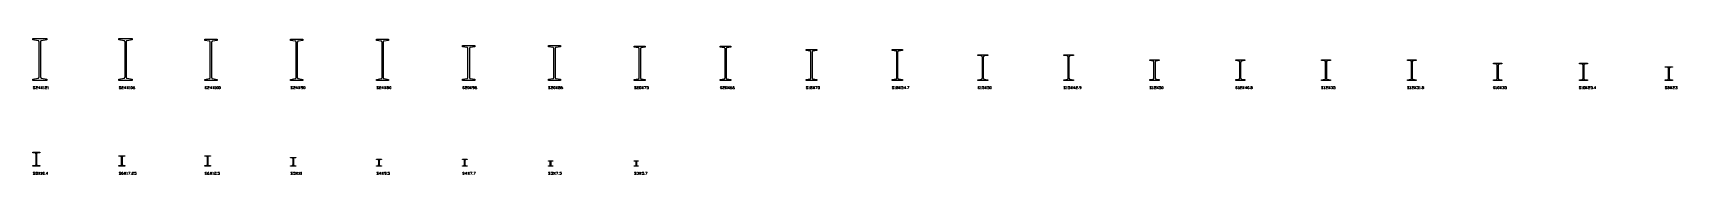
# Model space of a CAD drawing. Header units: inches. Extents: x 0 to 957, y -55 to 24.
import ezdxf

# ---------------------------------------------------------------- set-up
doc = ezdxf.new("R2010")
doc.units = ezdxf.units.IN
doc.header["$MEASUREMENT"] = 0
doc.layers.add('AISC_STEEL', color=7, linetype='Continuous')

msp = doc.modelspace()

# ---------------------------------------------------------------- linework, layer by layer
at = {"color": 3, "lineweight": 0}
for p, q in [((4.68, -4.98), (5.65, -3.47)), ((4.68, -3.47), (5.65, -4.98)), ((6.15, -4.98), (6.65, -4.98)), ((8.66, -4.98), (9.16, -4.98)), ((54.64, -4.98), (55.64, -3.47)), ((54.64, -3.47), (55.64, -4.98)), ((56.14, -4.98), (56.65, -4.98)), ((104.63, -4.98), (105.63, -3.47)), ((104.63, -3.47), (105.63, -4.98)), ((106.14, -4.98), (106.64, -4.98)), ((154.62, -4.98), (155.63, -3.47)), ((154.62, -3.47), (155.63, -4.98)), ((204.61, -4.98), (205.62, -3.47)), ((204.61, -3.47), (205.62, -4.98)), ((206.37, -4.22), (206.84, -4.22)), ((254.32, -4.98), (255.33, -3.47)), ((254.32, -3.47), (255.33, -4.98)), ((304.31, -4.98), (305.32, -3.47)), ((304.31, -3.47), (305.32, -4.98)), ((306.07, -4.22), (306.57, -4.22)), ((354.31, -4.98), (355.31, -3.47)), ((354.31, -3.47), (355.31, -4.98)), ((404.3, -4.98), (405.3, -3.47)), ((404.3, -3.47), (405.3, -4.98)), ((451.53, -4.98), (452.03, -4.98)), ((452.78, -4.22), (453.29, -4.22)), ((454.04, -4.98), (455.01, -3.47)), ((454.04, -3.47), (455.01, -4.98)), ((501.52, -4.98), (502.02, -4.98)), ((502.74, -4.22), (503.24, -4.22)), ((504, -4.98), (505, -3.47)), ((504, -3.47), (505, -4.98)), ((508.51, -4.98), (508.51, -4.73)), ((551.48, -4.98), (551.98, -4.98)), ((553.99, -4.98), (554.99, -3.47)), ((553.99, -3.47), (554.99, -4.98)), ((601.47, -4.98), (601.97, -4.98)), ((603.98, -4.98), (604.98, -3.47)), ((603.98, -3.47), (604.98, -4.98)), ((608.49, -4.98), (608.49, -4.73)), ((651.46, -4.98), (651.97, -4.98)), ((653.97, -4.98), (654.97, -3.47)), ((653.97, -3.47), (654.97, -4.98)), ((701.46, -4.98), (701.96, -4.98)), ((703.93, -4.98), (704.93, -3.47)), ((703.93, -3.47), (704.93, -4.98)), ((708.19, -4.98), (708.19, -4.73)), ((708.94, -4.22), (709.44, -4.22)), ((751.42, -4.98), (751.92, -4.98)), ((753.92, -4.98), (754.92, -3.47)), ((753.92, -3.47), (754.92, -4.98)), ((801.41, -4.98), (801.91, -4.98)), ((803.91, -4.98), (804.91, -3.47)), ((803.91, -3.47), (804.91, -4.98)), ((806.92, -4.98), (807.42, -4.98)), ((807.92, -4.98), (807.92, -4.73)), ((808.67, -4.22), (809.17, -4.22)), ((851.4, -4.98), (851.9, -4.98)), ((853.65, -4.98), (854.65, -3.47)), ((853.65, -3.47), (854.65, -4.98)), ((901.39, -4.98), (901.89, -4.98)), ((903.64, -4.98), (904.61, -3.47)), ((903.64, -3.47), (904.61, -4.98)), ((908.12, -4.98), (908.12, -4.73)), ((951.6, -4.22), (952.1, -4.22)), ((952.85, -4.98), (953.85, -3.47)), ((952.85, -3.47), (953.85, -4.98)), ((1.92, -54.25), (2.43, -54.25)), ((3.18, -54.97), (4.18, -53.5)), ((3.18, -53.5), (4.18, -54.97)), ((4.68, -54.97), (5.18, -54.97)), ((5.9, -54.25), (6.4, -54.25)), ((7.16, -54.97), (7.16, -54.72)), ((53.14, -54.97), (54.14, -53.5)), ((53.14, -53.5), (54.14, -54.97)), ((54.64, -54.97), (55.14, -54.97)), ((57.15, -54.97), (57.15, -54.72)), ((103.13, -54.97), (104.13, -53.5)), ((103.13, -53.5), (104.13, -54.97)), ((104.63, -54.97), (105.13, -54.97)), ((107.14, -54.97), (107.14, -54.72)), ((153.12, -54.97), (154.12, -53.5)), ((153.12, -53.5), (154.12, -54.97)), ((154.62, -54.97), (155.12, -54.97)), ((203.11, -54.97), (204.11, -53.5)), ((203.11, -53.5), (204.11, -54.97)), ((206.12, -54.97), (206.12, -54.72)), ((253.1, -54.97), (254.07, -53.5)), ((253.1, -53.5), (254.07, -54.97)), ((256.08, -54.97), (256.08, -54.72)), ((303.06, -54.97), (304.06, -53.5)), ((303.06, -53.5), (304.06, -54.97)), ((306.07, -54.97), (306.07, -54.72)), ((353.05, -54.97), (354.05, -53.5)), ((353.05, -53.5), (354.05, -54.97)), ((356.06, -54.97), (356.06, -54.72))]:
    msp.add_line(p, q, dxfattribs=at)
for points in [[(0.17, -4.73), (0.42, -4.98), (0.92, -4.98), (1.17, -4.73), (0.17, -3.72), (0.42, -3.47), (0.92, -3.47), (1.17, -3.72)], [(1.67, -3.72), (1.92, -3.47), (2.43, -3.47), (2.68, -3.72), (2.68, -3.97), (2.43, -4.22), (1.92, -4.22), (1.67, -4.47), (1.67, -4.98), (2.68, -4.98)], [(4.18, -4.47), (3.18, -4.47), (3.93, -3.47), (3.93, -4.98)], [(6.15, -3.72), (6.4, -3.47), (6.4, -4.98)], [(7.16, -3.72), (7.41, -3.47), (7.91, -3.47), (8.16, -3.72), (8.16, -3.97), (7.91, -4.22), (7.41, -4.22), (7.16, -4.47), (7.16, -4.98), (8.16, -4.98)], [(8.66, -3.72), (8.91, -3.47), (8.91, -4.98)], [(50.16, -4.73), (50.41, -4.98), (50.91, -4.98), (51.16, -4.73), (50.16, -3.72), (50.41, -3.47), (50.91, -3.47), (51.16, -3.72)], [(51.66, -3.72), (51.92, -3.47), (52.42, -3.47), (52.67, -3.72), (52.67, -3.97), (52.42, -4.22), (51.92, -4.22), (51.66, -4.47), (51.66, -4.98), (52.67, -4.98)], [(54.14, -4.47), (53.14, -4.47), (53.89, -3.47), (53.89, -4.98)], [(56.14, -3.72), (56.39, -3.47), (56.39, -4.98)], [(58.4, -4.22), (59.15, -4.22), (59.4, -4.47), (59.4, -4.73), (59.15, -4.98), (58.65, -4.98), (58.4, -4.73), (58.4, -3.97), (58.9, -3.47), (59.15, -3.47)], [(100.15, -4.73), (100.37, -4.98), (100.87, -4.98), (101.12, -4.73), (100.15, -3.72), (100.37, -3.47), (100.87, -3.47), (101.12, -3.72)], [(101.62, -3.72), (101.88, -3.47), (102.38, -3.47), (102.63, -3.72), (102.63, -3.97), (102.38, -4.22), (101.88, -4.22), (101.62, -4.47), (101.62, -4.98), (102.63, -4.98)], [(104.13, -4.47), (103.13, -4.47), (103.88, -3.47), (103.88, -4.98)], [(106.14, -3.72), (106.39, -3.47), (106.39, -4.98)], [(150.11, -4.73), (150.36, -4.98), (150.86, -4.98), (151.11, -4.73), (150.11, -3.72), (150.36, -3.47), (150.86, -3.47), (151.11, -3.72)], [(151.62, -3.72), (151.87, -3.47), (152.37, -3.47), (152.62, -3.72), (152.62, -3.97), (152.37, -4.22), (151.87, -4.22), (151.62, -4.47), (151.62, -4.98), (152.62, -4.98)], [(154.12, -4.47), (153.12, -4.47), (153.87, -3.47), (153.87, -4.98)], [(156.38, -4.98), (156.63, -4.98), (157.13, -4.47), (157.13, -3.72), (156.88, -3.47), (156.38, -3.47), (156.13, -3.72), (156.13, -3.97), (156.38, -4.22), (157.13, -4.22)], [(200.1, -4.73), (200.35, -4.98), (200.86, -4.98), (201.11, -4.73), (200.1, -3.72), (200.35, -3.47), (200.86, -3.47), (201.11, -3.72)], [(201.61, -3.72), (201.86, -3.47), (202.36, -3.47), (202.61, -3.72), (202.61, -3.97), (202.36, -4.22), (201.86, -4.22), (201.61, -4.47), (201.61, -4.98), (202.61, -4.98)], [(204.11, -4.47), (203.11, -4.47), (203.86, -3.47), (203.86, -4.98)], [(250.09, -4.73), (250.35, -4.98), (250.85, -4.98), (251.1, -4.73), (250.09, -3.72), (250.35, -3.47), (250.85, -3.47), (251.1, -3.72)], [(251.6, -3.72), (251.85, -3.47), (252.35, -3.47), (252.6, -3.72), (252.6, -3.97), (252.35, -4.22), (251.85, -4.22), (251.6, -4.47), (251.6, -4.98), (252.6, -4.98)], [(256.08, -4.98), (256.33, -4.98), (256.83, -4.47), (256.83, -3.72), (256.58, -3.47), (256.08, -3.47), (255.83, -3.72), (255.83, -3.97), (256.08, -4.22), (256.83, -4.22)], [(257.33, -4.22), (258.08, -4.22), (258.33, -4.47), (258.33, -4.73), (258.08, -4.98), (257.58, -4.98), (257.33, -4.73), (257.33, -3.97), (257.83, -3.47), (258.08, -3.47)], [(300.09, -4.73), (300.34, -4.98), (300.84, -4.98), (301.09, -4.73), (300.09, -3.72), (300.34, -3.47), (300.84, -3.47), (301.09, -3.72)], [(301.56, -3.72), (301.81, -3.47), (302.31, -3.47), (302.56, -3.72), (302.56, -3.97), (302.31, -4.22), (301.81, -4.22), (301.56, -4.47), (301.56, -4.98), (302.56, -4.98)], [(307.32, -4.22), (308.07, -4.22), (308.32, -4.47), (308.32, -4.73), (308.07, -4.98), (307.57, -4.98), (307.32, -4.73), (307.32, -3.97), (307.82, -3.47), (308.07, -3.47)], [(350.05, -4.73), (350.3, -4.98), (350.8, -4.98), (351.05, -4.73), (350.05, -3.72), (350.3, -3.47), (350.8, -3.47), (351.05, -3.72)], [(351.55, -3.72), (351.8, -3.47), (352.3, -3.47), (352.55, -3.72), (352.55, -3.97), (352.3, -4.22), (351.8, -4.22), (351.55, -4.47), (351.55, -4.98), (352.55, -4.98)], [(355.81, -3.47), (356.81, -3.47), (356.06, -4.98)], [(357.31, -4.73), (357.56, -4.98), (358.06, -4.98), (358.31, -4.73), (358.31, -4.22), (358.06, -3.97), (357.31, -3.97), (357.31, -3.47), (358.31, -3.47)], [(400.04, -4.73), (400.29, -4.98), (400.79, -4.98), (401.04, -4.73), (400.04, -3.72), (400.29, -3.47), (400.79, -3.47), (401.04, -3.72)], [(401.54, -3.72), (401.79, -3.47), (402.29, -3.47), (402.54, -3.72), (402.54, -3.97), (402.29, -4.22), (401.79, -4.22), (401.54, -4.47), (401.54, -4.98), (402.54, -4.98)], [(405.8, -4.22), (406.55, -4.22), (406.8, -4.47), (406.8, -4.73), (406.55, -4.98), (406.05, -4.98), (405.8, -4.73), (405.8, -3.97), (406.3, -3.47), (406.55, -3.47)], [(407.3, -4.22), (408.02, -4.22), (408.27, -4.47), (408.27, -4.73), (408.02, -4.98), (407.55, -4.98), (407.3, -4.73), (407.3, -3.97), (407.77, -3.47), (408.02, -3.47)], [(450.03, -4.73), (450.28, -4.98), (450.78, -4.98), (451.03, -4.73), (450.03, -3.72), (450.28, -3.47), (450.78, -3.47), (451.03, -3.72)], [(451.53, -3.72), (451.78, -3.47), (451.78, -4.98)], [(455.51, -3.47), (456.51, -3.47), (455.76, -4.98)], [(500.02, -4.73), (500.27, -4.98), (500.77, -4.98), (501.02, -4.73), (500.02, -3.72), (500.27, -3.47), (500.77, -3.47), (501.02, -3.72)], [(501.52, -3.72), (501.77, -3.47), (501.77, -4.98)], [(505.5, -4.73), (505.75, -4.98), (506.25, -4.98), (506.5, -4.73), (506.5, -4.22), (506.25, -3.97), (505.5, -3.97), (505.5, -3.47), (506.5, -3.47)], [(508.01, -4.47), (507, -4.47), (507.76, -3.47), (507.76, -4.98)], [(509.01, -3.47), (510.01, -3.47), (509.26, -4.98)], [(549.98, -4.73), (550.23, -4.98), (550.73, -4.98), (550.98, -4.73), (549.98, -3.72), (550.23, -3.47), (550.73, -3.47), (550.98, -3.72)], [(551.48, -3.72), (551.73, -3.47), (551.73, -4.98)], [(552.48, -4.73), (552.73, -4.98), (553.24, -4.98), (553.49, -4.73), (553.49, -4.22), (553.24, -3.97), (552.48, -3.97), (552.48, -3.47), (553.49, -3.47)], [(555.49, -4.73), (555.74, -4.98), (556.24, -4.98), (556.49, -4.73), (556.49, -4.22), (556.24, -3.97), (555.49, -3.97), (555.49, -3.47), (556.49, -3.47)], [(599.97, -4.73), (600.22, -4.98), (600.72, -4.98), (600.97, -4.73), (599.97, -3.72), (600.22, -3.47), (600.72, -3.47), (600.97, -3.72)], [(601.47, -3.72), (601.72, -3.47), (601.72, -4.98)], [(602.48, -4.73), (602.73, -4.98), (603.23, -4.98), (603.48, -4.73), (603.48, -4.22), (603.23, -3.97), (602.48, -3.97), (602.48, -3.47), (603.48, -3.47)], [(606.48, -4.47), (605.48, -4.47), (606.23, -3.47), (606.23, -4.98)], [(606.99, -3.72), (607.24, -3.47), (607.74, -3.47), (607.99, -3.72), (607.99, -3.97), (607.74, -4.22), (607.24, -4.22), (606.99, -4.47), (606.99, -4.98), (607.99, -4.98)], [(609.21, -4.98), (609.46, -4.98), (609.96, -4.47), (609.96, -3.72), (609.71, -3.47), (609.21, -3.47), (608.96, -3.72), (608.96, -3.97), (609.21, -4.22), (609.96, -4.22)], [(649.96, -4.73), (650.21, -4.98), (650.71, -4.98), (650.96, -4.73), (649.96, -3.72), (650.21, -3.47), (650.71, -3.47), (650.96, -3.72)], [(651.46, -3.72), (651.71, -3.47), (651.71, -4.98)], [(652.47, -3.72), (652.72, -3.47), (653.22, -3.47), (653.47, -3.72), (653.47, -3.97), (653.22, -4.22), (652.72, -4.22), (652.47, -4.47), (652.47, -4.98), (653.47, -4.98)], [(655.47, -4.73), (655.72, -4.98), (656.19, -4.98), (656.44, -4.73), (656.44, -4.22), (656.19, -3.97), (655.47, -3.97), (655.47, -3.47), (656.44, -3.47)], [(699.95, -4.73), (700.2, -4.98), (700.7, -4.98), (700.95, -4.73), (699.95, -3.72), (700.2, -3.47), (700.7, -3.47), (700.95, -3.72)], [(701.46, -3.72), (701.71, -3.47), (701.71, -4.98)], [(702.46, -3.72), (702.71, -3.47), (703.18, -3.47), (703.43, -3.72), (703.43, -3.97), (703.18, -4.22), (702.71, -4.22), (702.46, -4.47), (702.46, -4.98), (703.43, -4.98)], [(706.44, -4.47), (705.43, -4.47), (706.19, -3.47), (706.19, -4.98)], [(749.94, -4.73), (750.19, -4.98), (750.66, -4.98), (750.91, -4.73), (749.94, -3.72), (750.19, -3.47), (750.66, -3.47), (750.91, -3.72)], [(751.42, -3.72), (751.67, -3.47), (751.67, -4.98)], [(752.42, -3.72), (752.67, -3.47), (753.17, -3.47), (753.42, -3.72), (753.42, -3.97), (753.17, -4.22), (752.67, -4.22), (752.42, -4.47), (752.42, -4.98), (753.42, -4.98)], [(755.42, -3.72), (755.68, -3.47), (756.18, -3.47), (756.43, -3.72), (756.43, -3.97), (756.18, -4.22)], [(755.93, -4.22), (756.18, -4.22), (756.43, -4.47), (756.43, -4.73), (756.18, -4.98), (755.68, -4.98), (755.42, -4.73)], [(756.93, -4.73), (757.18, -4.98), (757.68, -4.98), (757.93, -4.73), (757.93, -4.22), (757.68, -3.97), (756.93, -3.97), (756.93, -3.47), (757.93, -3.47)], [(799.9, -4.73), (800.15, -4.98), (800.65, -4.98), (800.91, -4.73), (799.9, -3.72), (800.15, -3.47), (800.65, -3.47), (800.91, -3.72)], [(801.41, -3.72), (801.66, -3.47), (801.66, -4.98)], [(802.41, -3.72), (802.66, -3.47), (803.16, -3.47), (803.41, -3.72), (803.41, -3.97), (803.16, -4.22), (802.66, -4.22), (802.41, -4.47), (802.41, -4.98), (803.41, -4.98)], [(805.42, -3.72), (805.67, -3.47), (806.17, -3.47), (806.42, -3.72), (806.42, -3.97), (806.17, -4.22)], [(805.92, -4.22), (806.17, -4.22), (806.42, -4.47), (806.42, -4.73), (806.17, -4.98), (805.67, -4.98), (805.42, -4.73)], [(806.92, -3.72), (807.17, -3.47), (807.17, -4.98)], [(849.89, -4.73), (850.14, -4.98), (850.65, -4.98), (850.9, -4.73), (849.89, -3.72), (850.14, -3.47), (850.65, -3.47), (850.9, -3.72)], [(851.4, -3.72), (851.65, -3.47), (851.65, -4.98)], [(855.16, -3.72), (855.41, -3.47), (855.91, -3.47), (856.16, -3.72), (856.16, -3.97), (855.91, -4.22)], [(855.66, -4.22), (855.91, -4.22), (856.16, -4.47), (856.16, -4.73), (855.91, -4.98), (855.41, -4.98), (855.16, -4.73)], [(856.66, -4.73), (856.88, -4.98), (857.38, -4.98), (857.63, -4.73), (857.63, -4.22), (857.38, -3.97), (856.66, -3.97), (856.66, -3.47), (857.63, -3.47)], [(899.89, -4.73), (900.14, -4.98), (900.64, -4.98), (900.89, -4.73), (899.89, -3.72), (900.14, -3.47), (900.64, -3.47), (900.89, -3.72)], [(901.39, -3.72), (901.64, -3.47), (901.64, -4.98)], [(905.12, -3.72), (905.37, -3.47), (905.87, -3.47), (906.12, -3.72), (906.12, -3.97), (905.87, -4.22), (905.37, -4.22), (905.12, -4.47), (905.12, -4.98), (906.12, -4.98)], [(906.62, -4.73), (906.87, -4.98), (907.37, -4.98), (907.62, -4.73), (907.62, -4.22), (907.37, -3.97), (906.62, -3.97), (906.62, -3.47), (907.62, -3.47)], [(909.63, -4.47), (908.62, -4.47), (909.38, -3.47), (909.38, -4.98)], [(949.88, -4.73), (950.13, -4.98), (950.63, -4.98), (950.88, -4.73), (949.88, -3.72), (950.13, -3.47), (950.63, -3.47), (950.88, -3.72)], [(954.36, -3.72), (954.61, -3.47), (955.11, -3.47), (955.36, -3.72), (955.36, -3.97), (955.11, -4.22), (954.61, -4.22), (954.36, -4.47), (954.36, -4.98), (955.36, -4.98)], [(955.86, -3.72), (956.11, -3.47), (956.61, -3.47), (956.86, -3.72), (956.86, -3.97), (956.61, -4.22)], [(956.36, -4.22), (956.61, -4.22), (956.86, -4.47), (956.86, -4.73), (956.61, -4.98), (956.11, -4.98), (955.86, -4.73)], [(0.17, -54.72), (0.42, -54.97), (0.92, -54.97), (1.17, -54.72), (0.17, -53.75), (0.42, -53.5), (0.92, -53.5), (1.17, -53.75)], [(4.68, -53.75), (4.93, -53.5), (4.93, -54.97)], [(8.66, -54.47), (7.66, -54.47), (8.41, -53.5), (8.41, -54.97)], [(50.16, -54.72), (50.41, -54.97), (50.91, -54.97), (51.16, -54.72), (50.16, -53.75), (50.41, -53.5), (50.91, -53.5), (51.16, -53.75)], [(51.66, -54.25), (52.42, -54.25), (52.67, -54.47), (52.67, -54.72), (52.42, -54.97), (51.92, -54.97), (51.66, -54.72), (51.66, -54), (52.17, -53.5), (52.42, -53.5)], [(54.64, -53.75), (54.89, -53.5), (54.89, -54.97)], [(55.64, -53.5), (56.65, -53.5), (55.89, -54.97)], [(57.65, -53.75), (57.9, -53.5), (58.4, -53.5), (58.65, -53.75), (58.65, -54), (58.4, -54.25), (57.9, -54.25), (57.65, -54.47), (57.65, -54.97), (58.65, -54.97)], [(59.15, -54.72), (59.4, -54.97), (59.9, -54.97), (60.15, -54.72), (60.15, -54.25), (59.9, -54), (59.15, -54), (59.15, -53.5), (60.15, -53.5)], [(100.15, -54.72), (100.37, -54.97), (100.87, -54.97), (101.12, -54.72), (100.15, -53.75), (100.37, -53.5), (100.87, -53.5), (101.12, -53.75)], [(101.62, -54.25), (102.38, -54.25), (102.63, -54.47), (102.63, -54.72), (102.38, -54.97), (101.88, -54.97), (101.62, -54.72), (101.62, -54), (102.13, -53.5), (102.38, -53.5)], [(104.63, -53.75), (104.88, -53.5), (104.88, -54.97)], [(105.63, -53.75), (105.88, -53.5), (106.39, -53.5), (106.64, -53.75), (106.64, -54), (106.39, -54.25), (105.88, -54.25), (105.63, -54.47), (105.63, -54.97), (106.64, -54.97)], [(107.64, -54.72), (107.89, -54.97), (108.39, -54.97), (108.64, -54.72), (108.64, -54.25), (108.39, -54), (107.64, -54), (107.64, -53.5), (108.64, -53.5)], [(150.11, -54.72), (150.36, -54.97), (150.86, -54.97), (151.11, -54.72), (150.11, -53.75), (150.36, -53.5), (150.86, -53.5), (151.11, -53.75)], [(151.62, -54.72), (151.87, -54.97), (152.37, -54.97), (152.62, -54.72), (152.62, -54.25), (152.37, -54), (151.62, -54), (151.62, -53.5), (152.62, -53.5)], [(154.62, -53.75), (154.87, -53.5), (154.87, -54.97)], [(200.1, -54.72), (200.35, -54.97), (200.86, -54.97), (201.11, -54.72), (200.1, -53.75), (200.35, -53.5), (200.86, -53.5), (201.11, -53.75)], [(202.61, -54.47), (201.61, -54.47), (202.36, -53.5), (202.36, -54.97)], [(204.86, -54.97), (205.11, -54.97), (205.62, -54.47), (205.62, -53.75), (205.37, -53.5), (204.86, -53.5), (204.61, -53.75), (204.61, -54), (204.86, -54.25), (205.62, -54.25)], [(206.62, -54.72), (206.84, -54.97), (207.34, -54.97), (207.59, -54.72), (207.59, -54.25), (207.34, -54), (206.62, -54), (206.62, -53.5), (207.59, -53.5)], [(250.09, -54.72), (250.35, -54.97), (250.85, -54.97), (251.1, -54.72), (250.09, -53.75), (250.35, -53.5), (250.85, -53.5), (251.1, -53.75)], [(252.6, -54.47), (251.6, -54.47), (252.35, -53.5), (252.35, -54.97)], [(254.57, -53.5), (255.58, -53.5), (254.82, -54.97)], [(256.58, -53.5), (257.58, -53.5), (256.83, -54.97)], [(300.09, -54.72), (300.34, -54.97), (300.84, -54.97), (301.09, -54.72), (300.09, -53.75), (300.34, -53.5), (300.84, -53.5), (301.09, -53.75)], [(301.56, -53.75), (301.81, -53.5), (302.31, -53.5), (302.56, -53.75), (302.56, -54), (302.31, -54.25)], [(302.06, -54.25), (302.31, -54.25), (302.56, -54.47), (302.56, -54.72), (302.31, -54.97), (301.81, -54.97), (301.56, -54.72)], [(304.56, -53.5), (305.57, -53.5), (304.82, -54.97)], [(306.57, -54.72), (306.82, -54.97), (307.32, -54.97), (307.57, -54.72), (307.57, -54.25), (307.32, -54), (306.57, -54), (306.57, -53.5), (307.57, -53.5)], [(350.05, -54.72), (350.3, -54.97), (350.8, -54.97), (351.05, -54.72), (350.05, -53.75), (350.3, -53.5), (350.8, -53.5), (351.05, -53.75)], [(351.55, -53.75), (351.8, -53.5), (352.3, -53.5), (352.55, -53.75), (352.55, -54), (352.3, -54.25)], [(352.05, -54.25), (352.3, -54.25), (352.55, -54.47), (352.55, -54.72), (352.3, -54.97), (351.8, -54.97), (351.55, -54.72)], [(354.56, -54.72), (354.81, -54.97), (355.31, -54.97), (355.56, -54.72), (355.56, -54.25), (355.31, -54), (354.56, -54), (354.56, -53.5), (355.56, -53.5)], [(356.56, -53.5), (357.56, -53.5), (356.81, -54.97)]]:
    msp.add_lwpolyline(points, dxfattribs=at)
for points in [[(57.4, -4.98), (57.4, -4.98), (57.65, -4.98), (57.9, -4.73), (57.9, -3.72), (57.65, -3.47), (57.4, -3.47), (57.15, -3.72), (57.15, -4.73)], [(107.39, -4.98), (107.39, -4.98), (107.64, -4.98), (107.89, -4.73), (107.89, -3.72), (107.64, -3.47), (107.39, -3.47), (107.14, -3.72), (107.14, -4.73)], [(108.64, -4.98), (108.64, -4.98), (108.89, -4.98), (109.14, -4.73), (109.14, -3.72), (108.89, -3.47), (108.64, -3.47), (108.39, -3.72), (108.39, -4.73)], [(157.88, -4.98), (157.88, -4.98), (158.13, -4.98), (158.38, -4.73), (158.38, -3.72), (158.13, -3.47), (157.88, -3.47), (157.63, -3.72), (157.63, -4.73)], [(206.84, -4.22), (207.09, -4.47), (207.09, -4.73), (206.84, -4.98), (206.37, -4.98), (206.12, -4.73), (206.12, -4.47), (206.37, -4.22), (206.12, -3.97), (206.12, -3.72), (206.37, -3.47), (206.84, -3.47), (207.09, -3.72), (207.09, -3.97)], [(207.84, -4.98), (207.84, -4.98), (208.09, -4.98), (208.34, -4.73), (208.34, -3.72), (208.09, -3.47), (207.84, -3.47), (207.59, -3.72), (207.59, -4.73)], [(253.35, -4.98), (253.35, -4.98), (253.6, -4.98), (253.85, -4.73), (253.85, -3.72), (253.6, -3.47), (253.35, -3.47), (253.1, -3.72), (253.1, -4.73)], [(303.31, -4.98), (303.31, -4.98), (303.56, -4.98), (303.81, -4.73), (303.81, -3.72), (303.56, -3.47), (303.31, -3.47), (303.06, -3.72), (303.06, -4.73)], [(306.57, -4.22), (306.82, -4.47), (306.82, -4.73), (306.57, -4.98), (306.07, -4.98), (305.82, -4.73), (305.82, -4.47), (306.07, -4.22), (305.82, -3.97), (305.82, -3.72), (306.07, -3.47), (306.57, -3.47), (306.82, -3.72), (306.82, -3.97)], [(353.3, -4.98), (353.3, -4.98), (353.55, -4.98), (353.8, -4.73), (353.8, -3.72), (353.55, -3.47), (353.3, -3.47), (353.05, -3.72), (353.05, -4.73)], [(403.29, -4.98), (403.29, -4.98), (403.54, -4.98), (403.8, -4.73), (403.8, -3.72), (403.54, -3.47), (403.29, -3.47), (403.04, -3.72), (403.04, -4.73)], [(453.29, -4.22), (453.54, -4.47), (453.54, -4.73), (453.29, -4.98), (452.78, -4.98), (452.53, -4.73), (452.53, -4.47), (452.78, -4.22), (452.53, -3.97), (452.53, -3.72), (452.78, -3.47), (453.29, -3.47), (453.54, -3.72), (453.54, -3.97)], [(457.26, -4.98), (457.26, -4.98), (457.51, -4.98), (457.76, -4.73), (457.76, -3.72), (457.51, -3.47), (457.26, -3.47), (457.01, -3.72), (457.01, -4.73)], [(503.24, -4.22), (503.5, -4.47), (503.5, -4.73), (503.24, -4.98), (502.74, -4.98), (502.49, -4.73), (502.49, -4.47), (502.74, -4.22), (502.49, -3.97), (502.49, -3.72), (502.74, -3.47), (503.24, -3.47), (503.5, -3.72), (503.5, -3.97)], [(557.25, -4.98), (557.25, -4.98), (557.5, -4.98), (557.75, -4.73), (557.75, -3.72), (557.5, -3.47), (557.25, -3.47), (556.99, -3.72), (556.99, -4.73)], [(657.2, -4.98), (657.2, -4.98), (657.45, -4.98), (657.7, -4.73), (657.7, -3.72), (657.45, -3.47), (657.2, -3.47), (656.95, -3.72), (656.95, -4.73)], [(707.19, -4.98), (707.19, -4.98), (707.44, -4.98), (707.69, -4.73), (707.69, -3.72), (707.44, -3.47), (707.19, -3.47), (706.94, -3.72), (706.94, -4.73)], [(709.44, -4.22), (709.69, -4.47), (709.69, -4.73), (709.44, -4.98), (708.94, -4.98), (708.69, -4.73), (708.69, -4.47), (708.94, -4.22), (708.69, -3.97), (708.69, -3.72), (708.94, -3.47), (709.44, -3.47), (709.69, -3.72), (709.69, -3.97)], [(809.17, -4.22), (809.42, -4.47), (809.42, -4.73), (809.17, -4.98), (808.67, -4.98), (808.42, -4.73), (808.42, -4.47), (808.67, -4.22), (808.42, -3.97), (808.42, -3.72), (808.67, -3.47), (809.17, -3.47), (809.42, -3.72), (809.42, -3.97)], [(852.65, -4.98), (852.65, -4.98), (852.9, -4.98), (853.15, -4.73), (853.15, -3.72), (852.9, -3.47), (852.65, -3.47), (852.4, -3.72), (852.4, -4.73)], [(902.64, -4.98), (902.64, -4.98), (902.89, -4.98), (903.14, -4.73), (903.14, -3.72), (902.89, -3.47), (902.64, -3.47), (902.39, -3.72), (902.39, -4.73)], [(952.1, -4.22), (952.35, -4.47), (952.35, -4.73), (952.1, -4.98), (951.6, -4.98), (951.38, -4.73), (951.38, -4.47), (951.6, -4.22), (951.38, -3.97), (951.38, -3.72), (951.6, -3.47), (952.1, -3.47), (952.35, -3.72), (952.35, -3.97)], [(2.43, -54.25), (2.68, -54.47), (2.68, -54.72), (2.43, -54.97), (1.92, -54.97), (1.67, -54.72), (1.67, -54.47), (1.92, -54.25), (1.67, -54), (1.67, -53.75), (1.92, -53.5), (2.43, -53.5), (2.68, -53.75), (2.68, -54)], [(6.4, -54.25), (6.65, -54.47), (6.65, -54.72), (6.4, -54.97), (5.9, -54.97), (5.65, -54.72), (5.65, -54.47), (5.9, -54.25), (5.65, -54), (5.65, -53.75), (5.9, -53.5), (6.4, -53.5), (6.65, -53.75), (6.65, -54)], [(155.88, -54.97), (155.88, -54.97), (156.13, -54.97), (156.38, -54.72), (156.38, -53.75), (156.13, -53.5), (155.88, -53.5), (155.63, -53.75), (155.63, -54.72)]]:
    msp.add_lwpolyline(points, close=True, dxfattribs=at)
at = {"layer": 'AISC_STEEL'}
for points in [[(8.05, 24.5), (8.05, 23.71), (5.02, 23.21), (5, 23.2), (4.97, 23.2), (4.94, 23.19), (4.91, 23.18), (4.88, 23.17), (4.85, 23.16), (4.83, 23.14), (4.8, 23.13), (4.78, 23.12), (4.75, 23.1), (4.73, 23.08), (4.7, 23.07), (4.68, 23.05), (4.66, 23.03), (4.64, 23.01), (4.61, 22.99), (4.6, 22.96), (4.58, 22.94), (4.56, 22.92), (4.54, 22.89), (4.53, 22.87), (4.51, 22.84), (4.5, 22.82), (4.49, 22.79), (4.47, 22.76), (4.46, 22.73), (4.45, 22.7), (4.45, 22.68), (4.44, 22.65), (4.43, 22.62), (4.43, 22.59), (4.43, 22.56), (4.43, 22.53), (4.43, 22.5), (4.43, 2), (4.43, 1.97), (4.43, 1.94), (4.43, 1.91), (4.43, 1.88), (4.44, 1.85), (4.45, 1.82), (4.45, 1.8), (4.46, 1.77), (4.47, 1.74), (4.49, 1.71), (4.5, 1.68), (4.51, 1.66), (4.53, 1.63), (4.54, 1.61), (4.56, 1.58), (4.58, 1.56), (4.6, 1.54), (4.61, 1.51), (4.64, 1.49), (4.66, 1.47), (4.68, 1.45), (4.7, 1.43), (4.73, 1.42), (4.75, 1.4), (4.78, 1.38), (4.8, 1.37), (4.83, 1.36), (4.85, 1.34), (4.88, 1.33), (4.91, 1.32), (4.94, 1.31), (4.97, 1.3), (5, 1.3), (5.02, 1.29), (8.05, 0.79), (8.05, 0), (4.03, 0), (0, 0), (0, 0.79), (3.03, 1.29), (3.05, 1.3), (3.08, 1.3), (3.11, 1.31), (3.14, 1.32), (3.17, 1.33), (3.2, 1.34), (3.22, 1.36), (3.25, 1.37), (3.27, 1.38), (3.3, 1.4), (3.32, 1.42), (3.35, 1.43), (3.37, 1.45), (3.39, 1.47), (3.41, 1.49), (3.44, 1.51), (3.45, 1.54), (3.47, 1.56), (3.49, 1.58), (3.51, 1.61), (3.52, 1.63), (3.54, 1.66), (3.55, 1.68), (3.56, 1.71), (3.58, 1.74), (3.59, 1.77), (3.6, 1.8), (3.6, 1.82), (3.61, 1.85), (3.62, 1.88), (3.62, 1.91), (3.62, 1.94), (3.62, 1.97), (3.62, 2), (3.62, 22.5), (3.62, 22.53), (3.62, 22.56), (3.62, 22.59), (3.62, 22.62), (3.61, 22.65), (3.6, 22.68), (3.6, 22.7), (3.59, 22.73), (3.58, 22.76), (3.56, 22.79), (3.55, 22.82), (3.54, 22.84), (3.52, 22.87), (3.51, 22.89), (3.49, 22.92), (3.47, 22.94), (3.45, 22.96), (3.44, 22.99), (3.41, 23.01), (3.39, 23.03), (3.37, 23.05), (3.35, 23.07), (3.32, 23.08), (3.3, 23.1), (3.27, 23.12), (3.25, 23.13), (3.22, 23.14), (3.2, 23.16), (3.17, 23.17), (3.14, 23.18), (3.11, 23.19), (3.08, 23.2), (3.05, 23.2), (3.03, 23.21), (0, 23.71), (0, 24.5), (4.03, 24.5)], [(57.87, 24.5), (57.87, 23.71), (54.84, 23.21), (54.82, 23.2), (54.79, 23.2), (54.76, 23.19), (54.73, 23.18), (54.7, 23.17), (54.67, 23.16), (54.65, 23.14), (54.62, 23.13), (54.6, 23.12), (54.57, 23.1), (54.55, 23.08), (54.52, 23.07), (54.5, 23.05), (54.48, 23.03), (54.46, 23.01), (54.43, 22.99), (54.42, 22.96), (54.4, 22.94), (54.38, 22.92), (54.36, 22.89), (54.35, 22.87), (54.33, 22.84), (54.32, 22.82), (54.31, 22.79), (54.29, 22.76), (54.28, 22.73), (54.27, 22.7), (54.27, 22.68), (54.26, 22.65), (54.25, 22.62), (54.25, 22.59), (54.25, 22.56), (54.25, 22.53), (54.24, 22.5), (54.24, 2), (54.25, 1.97), (54.25, 1.94), (54.25, 1.91), (54.25, 1.88), (54.26, 1.85), (54.27, 1.82), (54.27, 1.8), (54.28, 1.77), (54.29, 1.74), (54.31, 1.71), (54.32, 1.68), (54.33, 1.66), (54.35, 1.63), (54.36, 1.61), (54.38, 1.58), (54.4, 1.56), (54.42, 1.54), (54.43, 1.51), (54.46, 1.49), (54.48, 1.47), (54.5, 1.45), (54.52, 1.43), (54.55, 1.42), (54.57, 1.4), (54.6, 1.38), (54.62, 1.37), (54.65, 1.36), (54.67, 1.34), (54.7, 1.33), (54.73, 1.32), (54.76, 1.31), (54.79, 1.3), (54.82, 1.3), (54.84, 1.29), (57.87, 0.79), (57.87, 0), (53.94, 0), (50, 0), (50, 0.79), (53.03, 1.29), (53.05, 1.3), (53.08, 1.3), (53.11, 1.31), (53.14, 1.32), (53.17, 1.33), (53.2, 1.34), (53.22, 1.36), (53.25, 1.37), (53.27, 1.38), (53.3, 1.4), (53.32, 1.42), (53.35, 1.43), (53.37, 1.45), (53.39, 1.47), (53.41, 1.49), (53.44, 1.51), (53.45, 1.54), (53.47, 1.56), (53.49, 1.58), (53.51, 1.61), (53.52, 1.63), (53.54, 1.66), (53.55, 1.68), (53.56, 1.71), (53.58, 1.74), (53.59, 1.77), (53.6, 1.8), (53.6, 1.82), (53.61, 1.85), (53.62, 1.88), (53.62, 1.91), (53.62, 1.94), (53.62, 1.97), (53.62, 2), (53.62, 22.5), (53.62, 22.53), (53.62, 22.56), (53.62, 22.59), (53.62, 22.62), (53.61, 22.65), (53.6, 22.68), (53.6, 22.7), (53.59, 22.73), (53.58, 22.76), (53.56, 22.79), (53.55, 22.82), (53.54, 22.84), (53.52, 22.87), (53.51, 22.89), (53.49, 22.92), (53.47, 22.94), (53.45, 22.96), (53.44, 22.99), (53.41, 23.01), (53.39, 23.03), (53.37, 23.05), (53.35, 23.07), (53.32, 23.08), (53.3, 23.1), (53.27, 23.12), (53.25, 23.13), (53.22, 23.14), (53.2, 23.16), (53.17, 23.17), (53.14, 23.18), (53.11, 23.19), (53.08, 23.2), (53.05, 23.2), (53.03, 23.21), (50, 23.71), (50, 24.5), (53.94, 24.5)], [(107.25, 24), (107.25, 23.4), (104.6, 22.96), (104.57, 22.95), (104.54, 22.95), (104.51, 22.94), (104.48, 22.93), (104.46, 22.92), (104.43, 22.91), (104.4, 22.9), (104.37, 22.88), (104.35, 22.87), (104.32, 22.85), (104.3, 22.84), (104.27, 22.82), (104.25, 22.8), (104.23, 22.78), (104.21, 22.76), (104.19, 22.74), (104.17, 22.71), (104.15, 22.69), (104.13, 22.67), (104.11, 22.64), (104.1, 22.62), (104.08, 22.59), (104.07, 22.57), (104.06, 22.54), (104.05, 22.51), (104.04, 22.48), (104.03, 22.46), (104.02, 22.43), (104.01, 22.4), (104.01, 22.37), (104, 22.34), (104, 22.31), (104, 22.28), (104, 22.25), (104, 1.75), (104, 1.72), (104, 1.69), (104, 1.66), (104.01, 1.63), (104.01, 1.6), (104.02, 1.57), (104.03, 1.54), (104.04, 1.52), (104.05, 1.49), (104.06, 1.46), (104.07, 1.43), (104.08, 1.41), (104.1, 1.38), (104.11, 1.36), (104.13, 1.33), (104.15, 1.31), (104.17, 1.29), (104.19, 1.26), (104.21, 1.24), (104.23, 1.22), (104.25, 1.2), (104.27, 1.18), (104.3, 1.16), (104.32, 1.15), (104.35, 1.13), (104.37, 1.12), (104.4, 1.1), (104.43, 1.09), (104.46, 1.08), (104.48, 1.07), (104.51, 1.06), (104.54, 1.05), (104.57, 1.05), (104.6, 1.04), (107.25, 0.6), (107.25, 0), (103.62, 0), (100, 0), (100, 0.6), (102.65, 1.04), (102.68, 1.05), (102.71, 1.05), (102.74, 1.06), (102.77, 1.07), (102.79, 1.08), (102.82, 1.09), (102.85, 1.1), (102.88, 1.12), (102.9, 1.13), (102.93, 1.15), (102.95, 1.16), (102.98, 1.18), (103, 1.2), (103.02, 1.22), (103.04, 1.24), (103.06, 1.26), (103.08, 1.29), (103.1, 1.31), (103.12, 1.33), (103.14, 1.36), (103.15, 1.38), (103.17, 1.41), (103.18, 1.43), (103.19, 1.46), (103.2, 1.49), (103.21, 1.52), (103.22, 1.54), (103.23, 1.57), (103.24, 1.6), (103.24, 1.63), (103.25, 1.66), (103.25, 1.69), (103.25, 1.72), (103.25, 1.75), (103.25, 22.25), (103.25, 22.28), (103.25, 22.31), (103.25, 22.34), (103.24, 22.37), (103.24, 22.4), (103.23, 22.43), (103.22, 22.46), (103.21, 22.48), (103.2, 22.51), (103.19, 22.54), (103.18, 22.57), (103.17, 22.59), (103.15, 22.62), (103.14, 22.64), (103.12, 22.67), (103.1, 22.69), (103.08, 22.71), (103.06, 22.74), (103.04, 22.76), (103.02, 22.78), (103, 22.8), (102.98, 22.82), (102.95, 22.84), (102.93, 22.85), (102.9, 22.87), (102.88, 22.88), (102.85, 22.9), (102.82, 22.91), (102.79, 22.92), (102.77, 22.93), (102.74, 22.94), (102.71, 22.95), (102.68, 22.95), (102.65, 22.96), (100, 23.4), (100, 24), (103.62, 24)], [(157.13, 24), (157.13, 23.4), (154.48, 22.96), (154.45, 22.95), (154.42, 22.95), (154.39, 22.94), (154.36, 22.93), (154.34, 22.92), (154.31, 22.91), (154.28, 22.9), (154.25, 22.88), (154.23, 22.87), (154.2, 22.85), (154.18, 22.84), (154.15, 22.82), (154.13, 22.8), (154.11, 22.78), (154.09, 22.76), (154.07, 22.74), (154.05, 22.71), (154.03, 22.69), (154.01, 22.67), (153.99, 22.64), (153.98, 22.62), (153.96, 22.59), (153.95, 22.57), (153.94, 22.54), (153.93, 22.51), (153.92, 22.48), (153.91, 22.46), (153.9, 22.43), (153.89, 22.4), (153.89, 22.37), (153.88, 22.34), (153.88, 22.31), (153.88, 22.28), (153.88, 22.25), (153.88, 1.75), (153.88, 1.72), (153.88, 1.69), (153.88, 1.66), (153.89, 1.63), (153.89, 1.6), (153.9, 1.57), (153.91, 1.54), (153.92, 1.52), (153.93, 1.49), (153.94, 1.46), (153.95, 1.43), (153.96, 1.41), (153.98, 1.38), (153.99, 1.36), (154.01, 1.33), (154.03, 1.31), (154.05, 1.29), (154.07, 1.26), (154.09, 1.24), (154.11, 1.22), (154.13, 1.2), (154.15, 1.18), (154.18, 1.16), (154.2, 1.15), (154.23, 1.13), (154.25, 1.12), (154.28, 1.1), (154.31, 1.09), (154.34, 1.08), (154.36, 1.07), (154.39, 1.06), (154.42, 1.05), (154.45, 1.05), (154.48, 1.04), (157.13, 0.6), (157.13, 0), (153.56, 0), (150, 0), (150, 0.6), (152.65, 1.04), (152.68, 1.05), (152.71, 1.05), (152.74, 1.06), (152.77, 1.07), (152.79, 1.08), (152.82, 1.09), (152.85, 1.1), (152.88, 1.12), (152.9, 1.13), (152.93, 1.15), (152.95, 1.16), (152.98, 1.18), (153, 1.2), (153.02, 1.22), (153.04, 1.24), (153.06, 1.26), (153.08, 1.29), (153.1, 1.31), (153.12, 1.33), (153.14, 1.36), (153.15, 1.38), (153.17, 1.41), (153.18, 1.43), (153.19, 1.46), (153.2, 1.49), (153.21, 1.52), (153.22, 1.54), (153.23, 1.57), (153.24, 1.6), (153.24, 1.63), (153.25, 1.66), (153.25, 1.69), (153.25, 1.72), (153.25, 1.75), (153.25, 22.25), (153.25, 22.28), (153.25, 22.31), (153.25, 22.34), (153.24, 22.37), (153.24, 22.4), (153.23, 22.43), (153.22, 22.46), (153.21, 22.48), (153.2, 22.51), (153.19, 22.54), (153.18, 22.57), (153.17, 22.59), (153.15, 22.62), (153.14, 22.64), (153.12, 22.67), (153.1, 22.69), (153.08, 22.71), (153.06, 22.74), (153.04, 22.76), (153.02, 22.78), (153, 22.8), (152.98, 22.82), (152.95, 22.84), (152.93, 22.85), (152.9, 22.87), (152.88, 22.88), (152.85, 22.9), (152.82, 22.91), (152.79, 22.92), (152.77, 22.93), (152.74, 22.94), (152.71, 22.95), (152.68, 22.95), (152.65, 22.96), (150, 23.4), (150, 24), (153.56, 24)], [(207, 24), (207, 23.4), (204.35, 22.96), (204.32, 22.95), (204.29, 22.95), (204.26, 22.94), (204.24, 22.93), (204.21, 22.92), (204.18, 22.91), (204.15, 22.9), (204.13, 22.88), (204.1, 22.87), (204.08, 22.85), (204.05, 22.84), (204.03, 22.82), (204, 22.8), (203.98, 22.78), (203.96, 22.76), (203.94, 22.74), (203.92, 22.71), (203.9, 22.69), (203.88, 22.67), (203.87, 22.64), (203.85, 22.62), (203.84, 22.59), (203.82, 22.57), (203.81, 22.54), (203.8, 22.51), (203.79, 22.48), (203.78, 22.46), (203.77, 22.43), (203.77, 22.4), (203.76, 22.37), (203.76, 22.34), (203.75, 22.31), (203.75, 22.28), (203.75, 22.25), (203.75, 1.75), (203.75, 1.72), (203.75, 1.69), (203.76, 1.66), (203.76, 1.63), (203.77, 1.6), (203.77, 1.57), (203.78, 1.54), (203.79, 1.52), (203.8, 1.49), (203.81, 1.46), (203.82, 1.43), (203.84, 1.41), (203.85, 1.38), (203.87, 1.36), (203.88, 1.33), (203.9, 1.31), (203.92, 1.29), (203.94, 1.26), (203.96, 1.24), (203.98, 1.22), (204, 1.2), (204.03, 1.18), (204.05, 1.16), (204.08, 1.15), (204.1, 1.13), (204.13, 1.12), (204.15, 1.1), (204.18, 1.09), (204.21, 1.08), (204.24, 1.07), (204.26, 1.06), (204.29, 1.05), (204.32, 1.05), (204.35, 1.04), (207, 0.6), (207, 0), (203.5, 0), (200, 0), (200, 0.6), (202.65, 1.04), (202.68, 1.05), (202.71, 1.05), (202.74, 1.06), (202.76, 1.07), (202.79, 1.08), (202.82, 1.09), (202.85, 1.1), (202.87, 1.12), (202.9, 1.13), (202.92, 1.15), (202.95, 1.16), (202.97, 1.18), (203, 1.2), (203.02, 1.22), (203.04, 1.24), (203.06, 1.26), (203.08, 1.29), (203.1, 1.31), (203.12, 1.33), (203.13, 1.36), (203.15, 1.38), (203.16, 1.41), (203.18, 1.43), (203.19, 1.46), (203.2, 1.49), (203.21, 1.52), (203.22, 1.54), (203.23, 1.57), (203.23, 1.6), (203.24, 1.63), (203.24, 1.66), (203.25, 1.69), (203.25, 1.72), (203.25, 1.75), (203.25, 22.25), (203.25, 22.28), (203.25, 22.31), (203.24, 22.34), (203.24, 22.37), (203.23, 22.4), (203.23, 22.43), (203.22, 22.46), (203.21, 22.48), (203.2, 22.51), (203.19, 22.54), (203.18, 22.57), (203.16, 22.59), (203.15, 22.62), (203.13, 22.64), (203.12, 22.67), (203.1, 22.69), (203.08, 22.71), (203.06, 22.74), (203.04, 22.76), (203.02, 22.78), (203, 22.8), (202.97, 22.82), (202.95, 22.84), (202.92, 22.85), (202.9, 22.87), (202.87, 22.88), (202.85, 22.9), (202.82, 22.91), (202.79, 22.92), (202.76, 22.93), (202.74, 22.94), (202.71, 22.95), (202.68, 22.95), (202.65, 22.96), (200, 23.4), (200, 24), (203.5, 24)], [(257.2, 20.3), (257.2, 19.65), (254.56, 19.21), (254.53, 19.2), (254.5, 19.19), (254.47, 19.19), (254.44, 19.18), (254.42, 19.17), (254.39, 19.15), (254.36, 19.14), (254.34, 19.13), (254.31, 19.11), (254.29, 19.1), (254.26, 19.08), (254.24, 19.06), (254.22, 19.04), (254.2, 19.02), (254.18, 19), (254.16, 18.98), (254.14, 18.96), (254.12, 18.93), (254.11, 18.91), (254.09, 18.88), (254.08, 18.86), (254.06, 18.83), (254.05, 18.81), (254.04, 18.78), (254.03, 18.75), (254.02, 18.72), (254.02, 18.69), (254.01, 18.67), (254.01, 18.64), (254, 18.61), (254, 18.58), (254, 18.55), (254, 1.75), (254, 1.72), (254, 1.69), (254.01, 1.66), (254.01, 1.63), (254.02, 1.61), (254.02, 1.58), (254.03, 1.55), (254.04, 1.52), (254.05, 1.49), (254.06, 1.47), (254.08, 1.44), (254.09, 1.42), (254.11, 1.39), (254.12, 1.37), (254.14, 1.34), (254.16, 1.32), (254.18, 1.3), (254.2, 1.28), (254.22, 1.26), (254.24, 1.24), (254.26, 1.22), (254.29, 1.2), (254.31, 1.19), (254.34, 1.17), (254.36, 1.16), (254.39, 1.15), (254.42, 1.13), (254.44, 1.12), (254.47, 1.11), (254.5, 1.11), (254.53, 1.1), (254.56, 1.09), (257.2, 0.65), (257.2, 0), (253.6, 0), (250, 0), (250, 0.65), (252.64, 1.09), (252.67, 1.1), (252.7, 1.11), (252.73, 1.11), (252.76, 1.12), (252.78, 1.13), (252.81, 1.15), (252.84, 1.16), (252.86, 1.17), (252.89, 1.19), (252.91, 1.2), (252.94, 1.22), (252.96, 1.24), (252.98, 1.26), (253, 1.28), (253.02, 1.3), (253.04, 1.32), (253.06, 1.34), (253.08, 1.37), (253.09, 1.39), (253.11, 1.42), (253.12, 1.44), (253.14, 1.47), (253.15, 1.49), (253.16, 1.52), (253.17, 1.55), (253.18, 1.58), (253.18, 1.61), (253.19, 1.63), (253.19, 1.66), (253.2, 1.69), (253.2, 1.72), (253.2, 1.75), (253.2, 18.55), (253.2, 18.58), (253.2, 18.61), (253.19, 18.64), (253.19, 18.67), (253.18, 18.69), (253.18, 18.72), (253.17, 18.75), (253.16, 18.78), (253.15, 18.81), (253.14, 18.83), (253.12, 18.86), (253.11, 18.88), (253.09, 18.91), (253.08, 18.93), (253.06, 18.96), (253.04, 18.98), (253.02, 19), (253, 19.02), (252.98, 19.04), (252.96, 19.06), (252.94, 19.08), (252.91, 19.1), (252.89, 19.11), (252.86, 19.13), (252.84, 19.14), (252.81, 19.15), (252.78, 19.17), (252.76, 19.18), (252.73, 19.19), (252.7, 19.19), (252.67, 19.2), (252.64, 19.21), (250, 19.65), (250, 20.3), (253.6, 20.3)], [(307.06, 20.3), (307.06, 19.65), (304.42, 19.21), (304.39, 19.2), (304.36, 19.19), (304.33, 19.19), (304.3, 19.18), (304.28, 19.17), (304.25, 19.15), (304.22, 19.14), (304.2, 19.13), (304.17, 19.11), (304.15, 19.1), (304.12, 19.08), (304.1, 19.06), (304.08, 19.04), (304.06, 19.02), (304.04, 19), (304.02, 18.98), (304, 18.96), (303.98, 18.93), (303.97, 18.91), (303.95, 18.88), (303.94, 18.86), (303.92, 18.83), (303.91, 18.81), (303.9, 18.78), (303.89, 18.75), (303.88, 18.72), (303.88, 18.69), (303.87, 18.67), (303.87, 18.64), (303.86, 18.61), (303.86, 18.58), (303.86, 18.55), (303.86, 1.75), (303.86, 1.72), (303.86, 1.69), (303.87, 1.66), (303.87, 1.63), (303.88, 1.61), (303.88, 1.58), (303.89, 1.55), (303.9, 1.52), (303.91, 1.49), (303.92, 1.47), (303.94, 1.44), (303.95, 1.42), (303.97, 1.39), (303.98, 1.37), (304, 1.34), (304.02, 1.32), (304.04, 1.3), (304.06, 1.28), (304.08, 1.26), (304.1, 1.24), (304.12, 1.22), (304.15, 1.2), (304.17, 1.19), (304.2, 1.17), (304.22, 1.16), (304.25, 1.15), (304.28, 1.13), (304.3, 1.12), (304.33, 1.11), (304.36, 1.11), (304.39, 1.1), (304.42, 1.09), (307.06, 0.65), (307.06, 0), (303.53, 0), (300, 0), (300, 0.65), (302.64, 1.09), (302.67, 1.1), (302.7, 1.11), (302.73, 1.11), (302.76, 1.12), (302.78, 1.13), (302.81, 1.15), (302.84, 1.16), (302.86, 1.17), (302.89, 1.19), (302.91, 1.2), (302.94, 1.22), (302.96, 1.24), (302.98, 1.26), (303, 1.28), (303.02, 1.3), (303.04, 1.32), (303.06, 1.34), (303.08, 1.37), (303.09, 1.39), (303.11, 1.42), (303.12, 1.44), (303.14, 1.47), (303.15, 1.49), (303.16, 1.52), (303.17, 1.55), (303.18, 1.58), (303.18, 1.61), (303.19, 1.63), (303.19, 1.66), (303.2, 1.69), (303.2, 1.72), (303.2, 1.75), (303.2, 18.55), (303.2, 18.58), (303.2, 18.61), (303.19, 18.64), (303.19, 18.67), (303.18, 18.69), (303.18, 18.72), (303.17, 18.75), (303.16, 18.78), (303.15, 18.81), (303.14, 18.83), (303.12, 18.86), (303.11, 18.88), (303.09, 18.91), (303.08, 18.93), (303.06, 18.96), (303.04, 18.98), (303.02, 19), (303, 19.02), (302.98, 19.04), (302.96, 19.06), (302.94, 19.08), (302.91, 19.1), (302.89, 19.11), (302.86, 19.13), (302.84, 19.14), (302.81, 19.15), (302.78, 19.17), (302.76, 19.18), (302.73, 19.19), (302.7, 19.19), (302.67, 19.2), (302.64, 19.21), (300, 19.65), (300, 20.3), (303.53, 20.3)], [(356.39, 20), (356.39, 19.44), (354.1, 19.06), (354.07, 19.06), (354.04, 19.05), (354.01, 19.04), (353.98, 19.03), (353.96, 19.02), (353.93, 19.01), (353.9, 19), (353.87, 18.98), (353.85, 18.97), (353.82, 18.95), (353.8, 18.94), (353.78, 18.92), (353.75, 18.9), (353.73, 18.88), (353.71, 18.86), (353.69, 18.84), (353.67, 18.81), (353.65, 18.79), (353.63, 18.76), (353.62, 18.74), (353.6, 18.71), (353.59, 18.69), (353.58, 18.66), (353.56, 18.63), (353.55, 18.6), (353.54, 18.58), (353.54, 18.55), (353.53, 18.52), (353.52, 18.49), (353.52, 18.46), (353.52, 18.43), (353.51, 18.4), (353.51, 18.37), (353.51, 1.63), (353.51, 1.6), (353.52, 1.57), (353.52, 1.54), (353.52, 1.51), (353.53, 1.48), (353.54, 1.45), (353.54, 1.42), (353.55, 1.4), (353.56, 1.37), (353.58, 1.34), (353.59, 1.31), (353.6, 1.29), (353.62, 1.26), (353.63, 1.24), (353.65, 1.21), (353.67, 1.19), (353.69, 1.16), (353.71, 1.14), (353.73, 1.12), (353.75, 1.1), (353.78, 1.08), (353.8, 1.06), (353.82, 1.05), (353.85, 1.03), (353.87, 1.02), (353.9, 1), (353.93, 0.99), (353.96, 0.98), (353.98, 0.97), (354.01, 0.96), (354.04, 0.95), (354.07, 0.94), (354.1, 0.94), (356.39, 0.56), (356.39, 0), (353.19, 0), (350, 0), (350, 0.56), (352.29, 0.94), (352.32, 0.94), (352.35, 0.95), (352.38, 0.96), (352.41, 0.97), (352.43, 0.98), (352.46, 0.99), (352.49, 1), (352.52, 1.02), (352.54, 1.03), (352.57, 1.05), (352.59, 1.06), (352.61, 1.08), (352.64, 1.1), (352.66, 1.12), (352.68, 1.14), (352.7, 1.16), (352.72, 1.19), (352.74, 1.21), (352.76, 1.24), (352.77, 1.26), (352.79, 1.29), (352.8, 1.31), (352.81, 1.34), (352.83, 1.37), (352.84, 1.4), (352.85, 1.42), (352.85, 1.45), (352.86, 1.48), (352.87, 1.51), (352.87, 1.54), (352.87, 1.57), (352.88, 1.6), (352.88, 1.63), (352.88, 18.37), (352.88, 18.4), (352.87, 18.43), (352.87, 18.46), (352.87, 18.49), (352.86, 18.52), (352.85, 18.55), (352.85, 18.58), (352.84, 18.6), (352.83, 18.63), (352.81, 18.66), (352.8, 18.69), (352.79, 18.71), (352.77, 18.74), (352.76, 18.76), (352.74, 18.79), (352.72, 18.81), (352.7, 18.84), (352.68, 18.86), (352.66, 18.88), (352.64, 18.9), (352.61, 18.92), (352.59, 18.94), (352.57, 18.95), (352.54, 18.97), (352.52, 18.98), (352.49, 19), (352.46, 19.01), (352.43, 19.02), (352.41, 19.03), (352.38, 19.04), (352.35, 19.05), (352.32, 19.06), (352.29, 19.06), (350, 19.44), (350, 20), (353.19, 20)], [(406.26, 20), (406.26, 19.44), (403.97, 19.06), (403.94, 19.06), (403.91, 19.05), (403.88, 19.04), (403.85, 19.03), (403.83, 19.02), (403.8, 19.01), (403.77, 19), (403.74, 18.98), (403.72, 18.97), (403.69, 18.95), (403.67, 18.94), (403.65, 18.92), (403.62, 18.9), (403.6, 18.88), (403.58, 18.86), (403.56, 18.84), (403.54, 18.81), (403.52, 18.79), (403.5, 18.76), (403.49, 18.74), (403.47, 18.71), (403.46, 18.69), (403.45, 18.66), (403.43, 18.63), (403.42, 18.6), (403.41, 18.58), (403.41, 18.55), (403.4, 18.52), (403.39, 18.49), (403.39, 18.46), (403.39, 18.43), (403.38, 18.4), (403.38, 18.37), (403.38, 1.63), (403.38, 1.6), (403.39, 1.57), (403.39, 1.54), (403.39, 1.51), (403.4, 1.48), (403.41, 1.45), (403.41, 1.42), (403.42, 1.4), (403.43, 1.37), (403.45, 1.34), (403.46, 1.31), (403.47, 1.29), (403.49, 1.26), (403.5, 1.24), (403.52, 1.21), (403.54, 1.19), (403.56, 1.16), (403.58, 1.14), (403.6, 1.12), (403.62, 1.1), (403.65, 1.08), (403.67, 1.06), (403.69, 1.05), (403.72, 1.03), (403.74, 1.02), (403.77, 1), (403.8, 0.99), (403.83, 0.98), (403.85, 0.97), (403.88, 0.96), (403.91, 0.95), (403.94, 0.94), (403.97, 0.94), (406.26, 0.56), (406.26, 0), (403.13, 0), (400, 0), (400, 0.56), (402.29, 0.94), (402.32, 0.94), (402.35, 0.95), (402.38, 0.96), (402.41, 0.97), (402.43, 0.98), (402.46, 0.99), (402.49, 1), (402.52, 1.02), (402.54, 1.03), (402.57, 1.05), (402.59, 1.06), (402.61, 1.08), (402.64, 1.1), (402.66, 1.12), (402.68, 1.14), (402.7, 1.16), (402.72, 1.19), (402.74, 1.21), (402.76, 1.24), (402.77, 1.26), (402.79, 1.29), (402.8, 1.31), (402.81, 1.34), (402.83, 1.37), (402.84, 1.4), (402.85, 1.42), (402.85, 1.45), (402.86, 1.48), (402.87, 1.51), (402.87, 1.54), (402.87, 1.57), (402.88, 1.6), (402.88, 1.63), (402.88, 18.37), (402.88, 18.4), (402.87, 18.43), (402.87, 18.46), (402.87, 18.49), (402.86, 18.52), (402.85, 18.55), (402.85, 18.58), (402.84, 18.6), (402.83, 18.63), (402.81, 18.66), (402.8, 18.69), (402.79, 18.71), (402.77, 18.74), (402.76, 18.76), (402.74, 18.79), (402.72, 18.81), (402.7, 18.84), (402.68, 18.86), (402.66, 18.88), (402.64, 18.9), (402.61, 18.92), (402.59, 18.94), (402.57, 18.95), (402.54, 18.97), (402.52, 18.98), (402.49, 19), (402.46, 19.01), (402.43, 19.02), (402.41, 19.03), (402.38, 19.04), (402.35, 19.05), (402.32, 19.06), (402.29, 19.06), (400, 19.44), (400, 20), (403.13, 20)], [(456.25, 18), (456.25, 17.54), (454.05, 17.17), (454.02, 17.17), (453.99, 17.16), (453.96, 17.15), (453.93, 17.14), (453.91, 17.13), (453.88, 17.12), (453.85, 17.11), (453.83, 17.09), (453.8, 17.08), (453.78, 17.06), (453.75, 17.04), (453.73, 17.03), (453.7, 17.01), (453.68, 16.99), (453.66, 16.96), (453.64, 16.94), (453.62, 16.92), (453.61, 16.89), (453.59, 16.87), (453.57, 16.84), (453.56, 16.82), (453.55, 16.79), (453.53, 16.76), (453.52, 16.73), (453.51, 16.71), (453.5, 16.68), (453.5, 16.65), (453.49, 16.62), (453.49, 16.59), (453.48, 16.56), (453.48, 16.53), (453.48, 16.5), (453.48, 1.5), (453.48, 1.47), (453.48, 1.44), (453.49, 1.41), (453.49, 1.38), (453.5, 1.35), (453.5, 1.32), (453.51, 1.29), (453.52, 1.27), (453.53, 1.24), (453.55, 1.21), (453.56, 1.18), (453.57, 1.16), (453.59, 1.13), (453.61, 1.11), (453.62, 1.08), (453.64, 1.06), (453.66, 1.04), (453.68, 1.01), (453.7, 0.99), (453.73, 0.97), (453.75, 0.96), (453.78, 0.94), (453.8, 0.92), (453.83, 0.91), (453.85, 0.89), (453.88, 0.88), (453.91, 0.87), (453.93, 0.86), (453.96, 0.85), (453.99, 0.84), (454.02, 0.83), (454.05, 0.83), (456.25, 0.46), (456.25, 0), (453.12, 0), (450, 0), (450, 0.46), (452.2, 0.83), (452.23, 0.83), (452.26, 0.84), (452.29, 0.85), (452.32, 0.86), (452.34, 0.87), (452.37, 0.88), (452.4, 0.89), (452.42, 0.91), (452.45, 0.92), (452.47, 0.94), (452.5, 0.96), (452.52, 0.97), (452.55, 0.99), (452.57, 1.01), (452.59, 1.04), (452.61, 1.06), (452.63, 1.08), (452.64, 1.11), (452.66, 1.13), (452.68, 1.16), (452.69, 1.18), (452.7, 1.21), (452.72, 1.24), (452.73, 1.27), (452.74, 1.29), (452.75, 1.32), (452.75, 1.35), (452.76, 1.38), (452.76, 1.41), (452.77, 1.44), (452.77, 1.47), (452.77, 1.5), (452.77, 16.5), (452.77, 16.53), (452.77, 16.56), (452.76, 16.59), (452.76, 16.62), (452.75, 16.65), (452.75, 16.68), (452.74, 16.71), (452.73, 16.73), (452.72, 16.76), (452.7, 16.79), (452.69, 16.82), (452.68, 16.84), (452.66, 16.87), (452.64, 16.89), (452.63, 16.92), (452.61, 16.94), (452.59, 16.96), (452.57, 16.99), (452.55, 17.01), (452.52, 17.03), (452.5, 17.04), (452.47, 17.06), (452.45, 17.08), (452.42, 17.09), (452.4, 17.11), (452.37, 17.12), (452.34, 17.13), (452.32, 17.14), (452.29, 17.15), (452.26, 17.16), (452.23, 17.17), (452.2, 17.17), (450, 17.54), (450, 18), (453.12, 18)], [(506, 18), (506, 17.54), (503.8, 17.17), (503.77, 17.17), (503.74, 17.16), (503.71, 17.15), (503.68, 17.14), (503.66, 17.13), (503.63, 17.12), (503.6, 17.11), (503.58, 17.09), (503.55, 17.08), (503.53, 17.06), (503.5, 17.04), (503.48, 17.03), (503.45, 17.01), (503.43, 16.99), (503.41, 16.96), (503.39, 16.94), (503.37, 16.92), (503.36, 16.89), (503.34, 16.87), (503.32, 16.84), (503.31, 16.82), (503.3, 16.79), (503.28, 16.76), (503.27, 16.73), (503.26, 16.71), (503.25, 16.68), (503.25, 16.65), (503.24, 16.62), (503.24, 16.59), (503.23, 16.56), (503.23, 16.53), (503.23, 16.5), (503.23, 1.5), (503.23, 1.47), (503.23, 1.44), (503.24, 1.41), (503.24, 1.38), (503.25, 1.35), (503.25, 1.32), (503.26, 1.29), (503.27, 1.27), (503.28, 1.24), (503.3, 1.21), (503.31, 1.18), (503.32, 1.16), (503.34, 1.13), (503.36, 1.11), (503.37, 1.08), (503.39, 1.06), (503.41, 1.04), (503.43, 1.01), (503.45, 0.99), (503.48, 0.97), (503.5, 0.96), (503.53, 0.94), (503.55, 0.92), (503.58, 0.91), (503.6, 0.89), (503.63, 0.88), (503.66, 0.87), (503.68, 0.86), (503.71, 0.85), (503.74, 0.84), (503.77, 0.83), (503.8, 0.83), (506, 0.46), (506, 0), (503, 0), (500, 0), (500, 0.46), (502.2, 0.83), (502.23, 0.83), (502.26, 0.84), (502.29, 0.85), (502.32, 0.86), (502.34, 0.87), (502.37, 0.88), (502.4, 0.89), (502.42, 0.91), (502.45, 0.92), (502.47, 0.94), (502.5, 0.96), (502.52, 0.97), (502.55, 0.99), (502.57, 1.01), (502.59, 1.04), (502.61, 1.06), (502.63, 1.08), (502.64, 1.11), (502.66, 1.13), (502.68, 1.16), (502.69, 1.18), (502.7, 1.21), (502.72, 1.24), (502.73, 1.27), (502.74, 1.29), (502.75, 1.32), (502.75, 1.35), (502.76, 1.38), (502.76, 1.41), (502.77, 1.44), (502.77, 1.47), (502.77, 1.5), (502.77, 16.5), (502.77, 16.53), (502.77, 16.56), (502.76, 16.59), (502.76, 16.62), (502.75, 16.65), (502.75, 16.68), (502.74, 16.71), (502.73, 16.73), (502.72, 16.76), (502.7, 16.79), (502.69, 16.82), (502.68, 16.84), (502.66, 16.87), (502.64, 16.89), (502.63, 16.92), (502.61, 16.94), (502.59, 16.96), (502.57, 16.99), (502.55, 17.01), (502.52, 17.03), (502.5, 17.04), (502.47, 17.06), (502.45, 17.08), (502.42, 17.09), (502.4, 17.11), (502.37, 17.12), (502.34, 17.13), (502.32, 17.14), (502.29, 17.15), (502.26, 17.16), (502.23, 17.17), (502.2, 17.17), (500, 17.54), (500, 18), (503, 18)], [(555.64, 15), (555.64, 14.59), (553.63, 14.26), (553.6, 14.25), (553.58, 14.24), (553.55, 14.24), (553.52, 14.23), (553.49, 14.22), (553.47, 14.2), (553.44, 14.19), (553.41, 14.18), (553.39, 14.16), (553.37, 14.15), (553.34, 14.13), (553.32, 14.11), (553.3, 14.09), (553.28, 14.07), (553.26, 14.05), (553.24, 14.03), (553.22, 14), (553.2, 13.98), (553.19, 13.95), (553.17, 13.93), (553.16, 13.9), (553.15, 13.88), (553.14, 13.85), (553.13, 13.82), (553.12, 13.79), (553.11, 13.76), (553.11, 13.74), (553.1, 13.71), (553.1, 13.68), (553.1, 13.65), (553.1, 13.62), (553.1, 1.38), (553.1, 1.35), (553.1, 1.32), (553.1, 1.29), (553.11, 1.26), (553.11, 1.24), (553.12, 1.21), (553.13, 1.18), (553.14, 1.15), (553.15, 1.12), (553.16, 1.1), (553.17, 1.07), (553.19, 1.05), (553.2, 1.02), (553.22, 1), (553.24, 0.97), (553.26, 0.95), (553.28, 0.93), (553.3, 0.91), (553.32, 0.89), (553.34, 0.87), (553.37, 0.85), (553.39, 0.84), (553.41, 0.82), (553.44, 0.81), (553.47, 0.8), (553.49, 0.78), (553.52, 0.77), (553.55, 0.76), (553.58, 0.76), (553.6, 0.75), (553.63, 0.74), (555.64, 0.41), (555.64, 0), (552.82, 0), (550, 0), (550, 0.41), (552.01, 0.74), (552.04, 0.75), (552.06, 0.76), (552.09, 0.76), (552.12, 0.77), (552.15, 0.78), (552.17, 0.8), (552.2, 0.81), (552.23, 0.82), (552.25, 0.84), (552.27, 0.85), (552.3, 0.87), (552.32, 0.89), (552.34, 0.91), (552.36, 0.93), (552.38, 0.95), (552.4, 0.97), (552.42, 1), (552.44, 1.02), (552.45, 1.05), (552.47, 1.07), (552.48, 1.1), (552.49, 1.12), (552.5, 1.15), (552.51, 1.18), (552.52, 1.21), (552.53, 1.24), (552.53, 1.26), (552.54, 1.29), (552.54, 1.32), (552.54, 1.35), (552.54, 1.38), (552.54, 13.62), (552.54, 13.65), (552.54, 13.68), (552.54, 13.71), (552.53, 13.74), (552.53, 13.76), (552.52, 13.79), (552.51, 13.82), (552.5, 13.85), (552.49, 13.88), (552.48, 13.9), (552.47, 13.93), (552.45, 13.95), (552.44, 13.98), (552.42, 14), (552.4, 14.03), (552.38, 14.05), (552.36, 14.07), (552.34, 14.09), (552.32, 14.11), (552.3, 14.13), (552.27, 14.15), (552.25, 14.16), (552.23, 14.18), (552.2, 14.19), (552.17, 14.2), (552.15, 14.22), (552.12, 14.23), (552.09, 14.24), (552.06, 14.24), (552.04, 14.25), (552.01, 14.26), (550, 14.59), (550, 15), (552.82, 15)], [(605.5, 15), (605.5, 14.59), (603.49, 14.26), (603.47, 14.25), (603.44, 14.24), (603.41, 14.24), (603.38, 14.23), (603.35, 14.22), (603.33, 14.2), (603.3, 14.19), (603.28, 14.18), (603.25, 14.16), (603.23, 14.15), (603.2, 14.13), (603.18, 14.11), (603.16, 14.09), (603.14, 14.07), (603.12, 14.05), (603.1, 14.03), (603.08, 14), (603.06, 13.98), (603.05, 13.95), (603.03, 13.93), (603.02, 13.9), (603.01, 13.88), (603, 13.85), (602.99, 13.82), (602.98, 13.79), (602.97, 13.76), (602.97, 13.74), (602.96, 13.71), (602.96, 13.68), (602.96, 13.65), (602.96, 13.62), (602.96, 1.38), (602.96, 1.35), (602.96, 1.32), (602.96, 1.29), (602.97, 1.26), (602.97, 1.24), (602.98, 1.21), (602.99, 1.18), (603, 1.15), (603.01, 1.12), (603.02, 1.1), (603.03, 1.07), (603.05, 1.05), (603.06, 1.02), (603.08, 1), (603.1, 0.97), (603.12, 0.95), (603.14, 0.93), (603.16, 0.91), (603.18, 0.89), (603.2, 0.87), (603.23, 0.85), (603.25, 0.84), (603.28, 0.82), (603.3, 0.81), (603.33, 0.8), (603.35, 0.78), (603.38, 0.77), (603.41, 0.76), (603.44, 0.76), (603.47, 0.75), (603.49, 0.74), (605.5, 0.41), (605.5, 0), (602.75, 0), (600, 0), (600, 0.41), (602.01, 0.74), (602.03, 0.75), (602.06, 0.76), (602.09, 0.76), (602.12, 0.77), (602.15, 0.78), (602.17, 0.8), (602.2, 0.81), (602.22, 0.82), (602.25, 0.84), (602.27, 0.85), (602.3, 0.87), (602.32, 0.89), (602.34, 0.91), (602.36, 0.93), (602.38, 0.95), (602.4, 0.97), (602.42, 1), (602.44, 1.02), (602.45, 1.05), (602.47, 1.07), (602.48, 1.1), (602.49, 1.12), (602.5, 1.15), (602.51, 1.18), (602.52, 1.21), (602.53, 1.24), (602.53, 1.26), (602.54, 1.29), (602.54, 1.32), (602.54, 1.35), (602.54, 1.38), (602.54, 13.62), (602.54, 13.65), (602.54, 13.68), (602.54, 13.71), (602.53, 13.74), (602.53, 13.76), (602.52, 13.79), (602.51, 13.82), (602.5, 13.85), (602.49, 13.88), (602.48, 13.9), (602.47, 13.93), (602.45, 13.95), (602.44, 13.98), (602.42, 14), (602.4, 14.03), (602.38, 14.05), (602.36, 14.07), (602.34, 14.09), (602.32, 14.11), (602.3, 14.13), (602.27, 14.15), (602.25, 14.16), (602.22, 14.18), (602.2, 14.19), (602.17, 14.2), (602.15, 14.22), (602.12, 14.23), (602.09, 14.24), (602.06, 14.24), (602.03, 14.25), (602.01, 14.26), (600, 14.59), (600, 15), (602.75, 15)], [(655.48, 12), (655.48, 11.54), (653.66, 11.24), (653.63, 11.23), (653.6, 11.22), (653.57, 11.22), (653.54, 11.21), (653.52, 11.2), (653.49, 11.19), (653.46, 11.17), (653.44, 11.16), (653.41, 11.15), (653.39, 11.13), (653.36, 11.11), (653.34, 11.1), (653.32, 11.08), (653.3, 11.06), (653.28, 11.04), (653.26, 11.01), (653.24, 10.99), (653.22, 10.97), (653.2, 10.95), (653.19, 10.92), (653.17, 10.9), (653.16, 10.87), (653.14, 10.84), (653.13, 10.82), (653.12, 10.79), (653.11, 10.76), (653.11, 10.73), (653.1, 10.71), (653.09, 10.68), (653.09, 10.65), (653.09, 10.62), (653.08, 10.59), (653.08, 10.56), (653.08, 1.44), (653.08, 1.41), (653.09, 1.38), (653.09, 1.35), (653.09, 1.32), (653.1, 1.29), (653.11, 1.27), (653.11, 1.24), (653.12, 1.21), (653.13, 1.18), (653.14, 1.16), (653.16, 1.13), (653.17, 1.1), (653.19, 1.08), (653.2, 1.05), (653.22, 1.03), (653.24, 1.01), (653.26, 0.99), (653.28, 0.96), (653.3, 0.94), (653.32, 0.92), (653.34, 0.9), (653.36, 0.89), (653.39, 0.87), (653.41, 0.85), (653.44, 0.84), (653.46, 0.83), (653.49, 0.81), (653.52, 0.8), (653.54, 0.79), (653.57, 0.78), (653.6, 0.78), (653.63, 0.77), (653.66, 0.76), (655.48, 0.46), (655.48, 0), (652.74, 0), (650, 0), (650, 0.46), (651.82, 0.76), (651.85, 0.77), (651.88, 0.78), (651.91, 0.78), (651.94, 0.79), (651.96, 0.8), (651.99, 0.81), (652.02, 0.83), (652.04, 0.84), (652.07, 0.85), (652.09, 0.87), (652.12, 0.89), (652.14, 0.9), (652.16, 0.92), (652.18, 0.94), (652.2, 0.96), (652.22, 0.99), (652.24, 1.01), (652.26, 1.03), (652.28, 1.05), (652.29, 1.08), (652.31, 1.1), (652.32, 1.13), (652.34, 1.16), (652.35, 1.18), (652.36, 1.21), (652.37, 1.24), (652.37, 1.27), (652.38, 1.29), (652.39, 1.32), (652.39, 1.35), (652.39, 1.38), (652.4, 1.41), (652.4, 1.44), (652.4, 10.56), (652.4, 10.59), (652.39, 10.62), (652.39, 10.65), (652.39, 10.68), (652.38, 10.71), (652.37, 10.73), (652.37, 10.76), (652.36, 10.79), (652.35, 10.82), (652.34, 10.84), (652.32, 10.87), (652.31, 10.9), (652.29, 10.92), (652.28, 10.95), (652.26, 10.97), (652.24, 10.99), (652.22, 11.01), (652.2, 11.04), (652.18, 11.06), (652.16, 11.08), (652.14, 11.1), (652.12, 11.11), (652.09, 11.13), (652.07, 11.15), (652.04, 11.16), (652.02, 11.17), (651.99, 11.19), (651.96, 11.2), (651.94, 11.21), (651.91, 11.22), (651.88, 11.22), (651.85, 11.23), (651.82, 11.24), (650, 11.54), (650, 12), (652.74, 12)], [(705.25, 12), (705.25, 11.54), (703.43, 11.24), (703.4, 11.23), (703.37, 11.23), (703.34, 11.22), (703.32, 11.21), (703.29, 11.2), (703.26, 11.19), (703.24, 11.17), (703.21, 11.16), (703.18, 11.15), (703.16, 11.13), (703.14, 11.11), (703.11, 11.1), (703.09, 11.08), (703.07, 11.06), (703.05, 11.04), (703.03, 11.01), (703.01, 10.99), (702.99, 10.97), (702.97, 10.95), (702.96, 10.92), (702.94, 10.9), (702.93, 10.87), (702.92, 10.84), (702.91, 10.82), (702.9, 10.79), (702.89, 10.76), (702.88, 10.73), (702.87, 10.71), (702.87, 10.68), (702.86, 10.65), (702.86, 10.62), (702.86, 10.59), (702.86, 10.56), (702.86, 1.44), (702.86, 1.41), (702.86, 1.38), (702.86, 1.35), (702.87, 1.32), (702.87, 1.29), (702.88, 1.27), (702.89, 1.24), (702.9, 1.21), (702.91, 1.18), (702.92, 1.16), (702.93, 1.13), (702.94, 1.1), (702.96, 1.08), (702.97, 1.05), (702.99, 1.03), (703.01, 1.01), (703.03, 0.99), (703.05, 0.96), (703.07, 0.94), (703.09, 0.92), (703.11, 0.9), (703.14, 0.89), (703.16, 0.87), (703.18, 0.85), (703.21, 0.84), (703.24, 0.83), (703.26, 0.81), (703.29, 0.8), (703.32, 0.79), (703.34, 0.78), (703.37, 0.77), (703.4, 0.77), (703.43, 0.76), (705.25, 0.46), (705.25, 0), (702.62, 0), (700, 0), (700, 0.46), (701.82, 0.76), (701.85, 0.77), (701.88, 0.77), (701.91, 0.78), (701.93, 0.79), (701.96, 0.8), (701.99, 0.81), (702.01, 0.83), (702.04, 0.84), (702.07, 0.85), (702.09, 0.87), (702.11, 0.89), (702.14, 0.9), (702.16, 0.92), (702.18, 0.94), (702.2, 0.96), (702.22, 0.99), (702.24, 1.01), (702.26, 1.03), (702.28, 1.05), (702.29, 1.08), (702.31, 1.1), (702.32, 1.13), (702.33, 1.16), (702.34, 1.18), (702.35, 1.21), (702.36, 1.24), (702.37, 1.27), (702.38, 1.29), (702.38, 1.32), (702.39, 1.35), (702.39, 1.38), (702.39, 1.41), (702.39, 1.44), (702.39, 10.56), (702.39, 10.59), (702.39, 10.62), (702.39, 10.65), (702.38, 10.68), (702.38, 10.71), (702.37, 10.73), (702.36, 10.76), (702.35, 10.79), (702.34, 10.82), (702.33, 10.84), (702.32, 10.87), (702.31, 10.9), (702.29, 10.92), (702.28, 10.95), (702.26, 10.97), (702.24, 10.99), (702.22, 11.01), (702.2, 11.04), (702.18, 11.06), (702.16, 11.08), (702.14, 11.1), (702.11, 11.11), (702.09, 11.13), (702.07, 11.15), (702.04, 11.16), (702.01, 11.17), (701.99, 11.19), (701.96, 11.2), (701.93, 11.21), (701.91, 11.22), (701.88, 11.23), (701.85, 11.23), (701.82, 11.24), (700, 11.54), (700, 12), (702.62, 12)], [(755.08, 12), (755.08, 11.65), (753.2, 11.34), (753.17, 11.33), (753.14, 11.32), (753.12, 11.32), (753.09, 11.31), (753.06, 11.29), (753.04, 11.28), (753.01, 11.27), (752.99, 11.25), (752.96, 11.23), (752.94, 11.22), (752.92, 11.2), (752.9, 11.18), (752.88, 11.16), (752.86, 11.13), (752.85, 11.11), (752.83, 11.08), (752.82, 11.06), (752.8, 11.03), (752.79, 11.01), (752.78, 10.98), (752.77, 10.95), (752.77, 10.92), (752.76, 10.9), (752.76, 10.87), (752.75, 10.84), (752.75, 10.81), (752.75, 1.19), (752.75, 1.16), (752.76, 1.13), (752.76, 1.1), (752.77, 1.08), (752.77, 1.05), (752.78, 1.02), (752.79, 0.99), (752.8, 0.97), (752.82, 0.94), (752.83, 0.92), (752.85, 0.89), (752.86, 0.87), (752.88, 0.84), (752.9, 0.82), (752.92, 0.8), (752.94, 0.78), (752.96, 0.77), (752.99, 0.75), (753.01, 0.73), (753.04, 0.72), (753.06, 0.71), (753.09, 0.69), (753.12, 0.68), (753.14, 0.68), (753.17, 0.67), (753.2, 0.66), (755.08, 0.35), (755.08, 0), (752.54, 0), (750, 0), (750, 0.35), (751.88, 0.66), (751.91, 0.67), (751.94, 0.68), (751.96, 0.68), (751.99, 0.69), (752.02, 0.71), (752.04, 0.72), (752.07, 0.73), (752.09, 0.75), (752.12, 0.77), (752.14, 0.78), (752.16, 0.8), (752.18, 0.82), (752.2, 0.84), (752.22, 0.87), (752.23, 0.89), (752.25, 0.92), (752.26, 0.94), (752.28, 0.97), (752.29, 0.99), (752.3, 1.02), (752.31, 1.05), (752.31, 1.08), (752.32, 1.1), (752.32, 1.13), (752.33, 1.16), (752.33, 1.19), (752.33, 10.81), (752.33, 10.84), (752.32, 10.87), (752.32, 10.9), (752.31, 10.92), (752.31, 10.95), (752.3, 10.98), (752.29, 11.01), (752.28, 11.03), (752.26, 11.06), (752.25, 11.08), (752.23, 11.11), (752.22, 11.13), (752.2, 11.16), (752.18, 11.18), (752.16, 11.2), (752.14, 11.22), (752.12, 11.23), (752.09, 11.25), (752.07, 11.27), (752.04, 11.28), (752.02, 11.29), (751.99, 11.31), (751.96, 11.32), (751.94, 11.32), (751.91, 11.33), (751.88, 11.34), (750, 11.65), (750, 12), (752.54, 12)], [(805, 12), (805, 11.65), (803.12, 11.34), (803.09, 11.33), (803.06, 11.32), (803.04, 11.32), (803.01, 11.31), (802.98, 11.29), (802.96, 11.28), (802.93, 11.27), (802.91, 11.25), (802.89, 11.23), (802.86, 11.22), (802.84, 11.2), (802.82, 11.18), (802.8, 11.16), (802.78, 11.13), (802.77, 11.11), (802.75, 11.08), (802.74, 11.06), (802.72, 11.03), (802.71, 11.01), (802.7, 10.98), (802.69, 10.95), (802.69, 10.92), (802.68, 10.9), (802.68, 10.87), (802.68, 10.84), (802.67, 10.81), (802.67, 1.19), (802.68, 1.16), (802.68, 1.13), (802.68, 1.1), (802.69, 1.08), (802.69, 1.05), (802.7, 1.02), (802.71, 0.99), (802.72, 0.97), (802.74, 0.94), (802.75, 0.92), (802.77, 0.89), (802.78, 0.87), (802.8, 0.84), (802.82, 0.82), (802.84, 0.8), (802.86, 0.78), (802.89, 0.77), (802.91, 0.75), (802.93, 0.73), (802.96, 0.72), (802.98, 0.71), (803.01, 0.69), (803.04, 0.68), (803.06, 0.68), (803.09, 0.67), (803.12, 0.66), (805, 0.35), (805, 0), (802.5, 0), (800, 0), (800, 0.35), (801.88, 0.66), (801.91, 0.67), (801.94, 0.68), (801.96, 0.68), (801.99, 0.69), (802.02, 0.71), (802.04, 0.72), (802.07, 0.73), (802.09, 0.75), (802.11, 0.77), (802.14, 0.78), (802.16, 0.8), (802.18, 0.82), (802.2, 0.84), (802.22, 0.87), (802.23, 0.89), (802.25, 0.92), (802.26, 0.94), (802.28, 0.97), (802.29, 0.99), (802.3, 1.02), (802.31, 1.05), (802.31, 1.08), (802.32, 1.1), (802.32, 1.13), (802.32, 1.16), (802.33, 1.19), (802.33, 10.81), (802.32, 10.84), (802.32, 10.87), (802.32, 10.9), (802.31, 10.92), (802.31, 10.95), (802.3, 10.98), (802.29, 11.01), (802.28, 11.03), (802.26, 11.06), (802.25, 11.08), (802.23, 11.11), (802.22, 11.13), (802.2, 11.16), (802.18, 11.18), (802.16, 11.2), (802.14, 11.22), (802.11, 11.23), (802.09, 11.25), (802.07, 11.27), (802.04, 11.28), (802.02, 11.29), (801.99, 11.31), (801.96, 11.32), (801.94, 11.32), (801.91, 11.33), (801.88, 11.34), (800, 11.65), (800, 12), (802.5, 12)], [(854.94, 10), (854.94, 9.69), (853.22, 9.4), (853.19, 9.4), (853.16, 9.39), (853.13, 9.38), (853.11, 9.37), (853.08, 9.36), (853.05, 9.35), (853.03, 9.33), (853, 9.32), (852.98, 9.3), (852.96, 9.28), (852.94, 9.26), (852.91, 9.24), (852.9, 9.22), (852.88, 9.2), (852.86, 9.17), (852.84, 9.15), (852.83, 9.12), (852.82, 9.1), (852.81, 9.07), (852.8, 9.04), (852.79, 9.01), (852.78, 8.99), (852.77, 8.96), (852.77, 8.93), (852.77, 8.9), (852.77, 8.87), (852.77, 1.13), (852.77, 1.1), (852.77, 1.07), (852.77, 1.04), (852.78, 1.01), (852.79, 0.99), (852.8, 0.96), (852.81, 0.93), (852.82, 0.9), (852.83, 0.88), (852.84, 0.85), (852.86, 0.83), (852.88, 0.8), (852.9, 0.78), (852.91, 0.76), (852.94, 0.74), (852.96, 0.72), (852.98, 0.7), (853, 0.68), (853.03, 0.67), (853.05, 0.65), (853.08, 0.64), (853.11, 0.63), (853.13, 0.62), (853.16, 0.61), (853.19, 0.6), (853.22, 0.6), (854.94, 0.31), (854.94, 0), (852.47, 0), (850, 0), (850, 0.31), (851.72, 0.6), (851.75, 0.6), (851.78, 0.61), (851.81, 0.62), (851.83, 0.63), (851.86, 0.64), (851.89, 0.65), (851.91, 0.67), (851.94, 0.68), (851.96, 0.7), (851.98, 0.72), (852, 0.74), (852.03, 0.76), (852.04, 0.78), (852.06, 0.8), (852.08, 0.83), (852.1, 0.85), (852.11, 0.88), (852.12, 0.9), (852.13, 0.93), (852.14, 0.96), (852.15, 0.99), (852.16, 1.01), (852.17, 1.04), (852.17, 1.07), (852.17, 1.1), (852.17, 1.13), (852.17, 8.87), (852.17, 8.9), (852.17, 8.93), (852.17, 8.96), (852.16, 8.99), (852.15, 9.01), (852.14, 9.04), (852.13, 9.07), (852.12, 9.1), (852.11, 9.12), (852.1, 9.15), (852.08, 9.17), (852.06, 9.2), (852.04, 9.22), (852.03, 9.24), (852, 9.26), (851.98, 9.28), (851.96, 9.3), (851.94, 9.32), (851.91, 9.33), (851.89, 9.35), (851.86, 9.36), (851.83, 9.37), (851.81, 9.38), (851.78, 9.39), (851.75, 9.4), (851.72, 9.4), (850, 9.69), (850, 10), (852.47, 10)], [(904.66, 10), (904.66, 9.69), (902.94, 9.4), (902.91, 9.4), (902.88, 9.39), (902.85, 9.38), (902.82, 9.37), (902.8, 9.36), (902.77, 9.35), (902.75, 9.33), (902.72, 9.32), (902.7, 9.3), (902.68, 9.28), (902.65, 9.26), (902.63, 9.24), (902.61, 9.22), (902.6, 9.2), (902.58, 9.17), (902.56, 9.15), (902.55, 9.12), (902.54, 9.1), (902.52, 9.07), (902.51, 9.04), (902.51, 9.01), (902.5, 8.99), (902.49, 8.96), (902.49, 8.93), (902.49, 8.9), (902.49, 8.87), (902.49, 1.13), (902.49, 1.1), (902.49, 1.07), (902.49, 1.04), (902.5, 1.01), (902.51, 0.99), (902.51, 0.96), (902.52, 0.93), (902.54, 0.9), (902.55, 0.88), (902.56, 0.85), (902.58, 0.83), (902.6, 0.8), (902.61, 0.78), (902.63, 0.76), (902.65, 0.74), (902.68, 0.72), (902.7, 0.7), (902.72, 0.68), (902.75, 0.67), (902.77, 0.65), (902.8, 0.64), (902.82, 0.63), (902.85, 0.62), (902.88, 0.61), (902.91, 0.6), (902.94, 0.6), (904.66, 0.31), (904.66, 0), (902.33, 0), (900, 0), (900, 0.31), (901.72, 0.6), (901.75, 0.6), (901.78, 0.61), (901.81, 0.62), (901.84, 0.63), (901.86, 0.64), (901.89, 0.65), (901.91, 0.67), (901.94, 0.68), (901.96, 0.7), (901.98, 0.72), (902.01, 0.74), (902.03, 0.76), (902.05, 0.78), (902.06, 0.8), (902.08, 0.83), (902.1, 0.85), (902.11, 0.88), (902.12, 0.9), (902.14, 0.93), (902.15, 0.96), (902.15, 0.99), (902.16, 1.01), (902.17, 1.04), (902.17, 1.07), (902.17, 1.1), (902.17, 1.13), (902.17, 8.87), (902.17, 8.9), (902.17, 8.93), (902.17, 8.96), (902.16, 8.99), (902.15, 9.01), (902.15, 9.04), (902.14, 9.07), (902.12, 9.1), (902.11, 9.12), (902.1, 9.15), (902.08, 9.17), (902.06, 9.2), (902.05, 9.22), (902.03, 9.24), (902.01, 9.26), (901.98, 9.28), (901.96, 9.3), (901.94, 9.32), (901.91, 9.33), (901.89, 9.35), (901.86, 9.36), (901.84, 9.37), (901.81, 9.38), (901.78, 9.39), (901.75, 9.4), (901.72, 9.4), (900, 9.69), (900, 10), (902.33, 10)], [(954.17, 8), (954.17, 7.73), (952.72, 7.49), (952.69, 7.48), (952.66, 7.48), (952.64, 7.47), (952.61, 7.46), (952.58, 7.44), (952.56, 7.43), (952.53, 7.42), (952.51, 7.4), (952.48, 7.38), (952.46, 7.36), (952.44, 7.34), (952.42, 7.32), (952.4, 7.3), (952.39, 7.27), (952.37, 7.25), (952.36, 7.22), (952.35, 7.2), (952.34, 7.17), (952.33, 7.14), (952.32, 7.11), (952.31, 7.09), (952.31, 7.06), (952.31, 7.03), (952.31, 7), (952.31, 1), (952.31, 0.97), (952.31, 0.94), (952.31, 0.91), (952.32, 0.89), (952.33, 0.86), (952.34, 0.83), (952.35, 0.8), (952.36, 0.78), (952.37, 0.75), (952.39, 0.73), (952.4, 0.7), (952.42, 0.68), (952.44, 0.66), (952.46, 0.64), (952.48, 0.62), (952.51, 0.6), (952.53, 0.58), (952.56, 0.57), (952.58, 0.56), (952.61, 0.54), (952.64, 0.53), (952.66, 0.52), (952.69, 0.52), (952.72, 0.51), (954.17, 0.27), (954.17, 0), (952.09, 0), (950, 0), (950, 0.27), (951.45, 0.51), (951.48, 0.52), (951.51, 0.52), (951.53, 0.53), (951.56, 0.54), (951.59, 0.56), (951.61, 0.57), (951.64, 0.58), (951.66, 0.6), (951.69, 0.62), (951.71, 0.64), (951.73, 0.66), (951.75, 0.68), (951.77, 0.7), (951.78, 0.73), (951.8, 0.75), (951.81, 0.78), (951.82, 0.8), (951.83, 0.83), (951.84, 0.86), (951.85, 0.89), (951.86, 0.91), (951.86, 0.94), (951.86, 0.97), (951.86, 1), (951.86, 7), (951.86, 7.03), (951.86, 7.06), (951.86, 7.09), (951.85, 7.11), (951.84, 7.14), (951.83, 7.17), (951.82, 7.2), (951.81, 7.22), (951.8, 7.25), (951.78, 7.27), (951.77, 7.3), (951.75, 7.32), (951.73, 7.34), (951.71, 7.36), (951.69, 7.38), (951.66, 7.4), (951.64, 7.42), (951.61, 7.43), (951.59, 7.44), (951.56, 7.46), (951.53, 7.47), (951.51, 7.48), (951.48, 7.48), (951.45, 7.49), (950, 7.73), (950, 8), (952.09, 8)], [(4, -42), (4, -42.27), (2.55, -42.51), (2.52, -42.52), (2.49, -42.52), (2.47, -42.53), (2.44, -42.54), (2.41, -42.56), (2.39, -42.57), (2.36, -42.58), (2.34, -42.6), (2.31, -42.62), (2.29, -42.64), (2.27, -42.66), (2.25, -42.68), (2.23, -42.7), (2.22, -42.73), (2.2, -42.75), (2.19, -42.78), (2.18, -42.8), (2.17, -42.83), (2.16, -42.86), (2.15, -42.89), (2.14, -42.91), (2.14, -42.94), (2.14, -42.97), (2.14, -43), (2.14, -49), (2.14, -49.03), (2.14, -49.06), (2.14, -49.09), (2.15, -49.11), (2.16, -49.14), (2.17, -49.17), (2.18, -49.2), (2.19, -49.22), (2.2, -49.25), (2.22, -49.27), (2.23, -49.3), (2.25, -49.32), (2.27, -49.34), (2.29, -49.36), (2.31, -49.38), (2.34, -49.4), (2.36, -49.42), (2.39, -49.43), (2.41, -49.44), (2.44, -49.46), (2.47, -49.47), (2.49, -49.48), (2.52, -49.48), (2.55, -49.49), (4, -49.73), (4, -50), (2, -50), (0, -50), (0, -49.73), (1.45, -49.49), (1.48, -49.48), (1.51, -49.48), (1.53, -49.47), (1.56, -49.46), (1.59, -49.44), (1.61, -49.43), (1.64, -49.42), (1.66, -49.4), (1.69, -49.38), (1.71, -49.36), (1.73, -49.34), (1.75, -49.32), (1.77, -49.3), (1.78, -49.27), (1.8, -49.25), (1.81, -49.22), (1.82, -49.2), (1.83, -49.17), (1.84, -49.14), (1.85, -49.11), (1.86, -49.09), (1.86, -49.06), (1.86, -49.03), (1.86, -49), (1.86, -43), (1.86, -42.97), (1.86, -42.94), (1.86, -42.91), (1.85, -42.89), (1.84, -42.86), (1.83, -42.83), (1.82, -42.8), (1.81, -42.78), (1.8, -42.75), (1.78, -42.73), (1.77, -42.7), (1.75, -42.68), (1.73, -42.66), (1.71, -42.64), (1.69, -42.62), (1.66, -42.6), (1.64, -42.58), (1.61, -42.57), (1.59, -42.56), (1.56, -42.54), (1.53, -42.53), (1.51, -42.52), (1.48, -42.52), (1.45, -42.51), (0, -42.27), (0, -42), (2, -42)], [(53.57, -44), (53.57, -44.23), (52.34, -44.44), (52.31, -44.44), (52.28, -44.45), (52.25, -44.46), (52.22, -44.47), (52.2, -44.49), (52.17, -44.5), (52.15, -44.52), (52.13, -44.54), (52.11, -44.57), (52.09, -44.59), (52.07, -44.61), (52.06, -44.64), (52.05, -44.67), (52.04, -44.7), (52.03, -44.72), (52.02, -44.75), (52.02, -44.78), (52.02, -44.81), (52.02, -49.19), (52.02, -49.22), (52.02, -49.25), (52.03, -49.28), (52.04, -49.3), (52.05, -49.33), (52.06, -49.36), (52.07, -49.39), (52.09, -49.41), (52.11, -49.43), (52.13, -49.46), (52.15, -49.48), (52.17, -49.5), (52.2, -49.51), (52.22, -49.53), (52.25, -49.54), (52.28, -49.55), (52.31, -49.56), (52.34, -49.56), (53.57, -49.77), (53.57, -50), (51.78, -50), (50, -50), (50, -49.77), (51.23, -49.56), (51.26, -49.56), (51.29, -49.55), (51.32, -49.54), (51.35, -49.53), (51.37, -49.51), (51.4, -49.5), (51.42, -49.48), (51.44, -49.46), (51.46, -49.43), (51.48, -49.41), (51.5, -49.39), (51.51, -49.36), (51.52, -49.33), (51.53, -49.3), (51.54, -49.28), (51.55, -49.25), (51.55, -49.22), (51.55, -49.19), (51.55, -44.81), (51.55, -44.78), (51.55, -44.75), (51.54, -44.72), (51.53, -44.7), (51.52, -44.67), (51.51, -44.64), (51.5, -44.61), (51.48, -44.59), (51.46, -44.57), (51.44, -44.54), (51.42, -44.52), (51.4, -44.5), (51.37, -44.49), (51.35, -44.47), (51.32, -44.46), (51.29, -44.45), (51.26, -44.44), (51.23, -44.44), (50, -44.23), (50, -44), (51.78, -44)], [(103.33, -44), (103.33, -44.23), (102.1, -44.43), (102.07, -44.44), (102.04, -44.45), (102.02, -44.46), (101.99, -44.47), (101.96, -44.49), (101.94, -44.5), (101.91, -44.52), (101.89, -44.54), (101.87, -44.57), (101.85, -44.59), (101.84, -44.61), (101.82, -44.64), (101.81, -44.67), (101.8, -44.7), (101.79, -44.72), (101.79, -44.75), (101.78, -44.78), (101.78, -44.81), (101.78, -49.19), (101.78, -49.22), (101.79, -49.25), (101.79, -49.28), (101.8, -49.3), (101.81, -49.33), (101.82, -49.36), (101.84, -49.39), (101.85, -49.41), (101.87, -49.43), (101.89, -49.46), (101.91, -49.48), (101.94, -49.5), (101.96, -49.51), (101.99, -49.53), (102.02, -49.54), (102.04, -49.55), (102.07, -49.56), (102.1, -49.57), (103.33, -49.77), (103.33, -50), (101.67, -50), (100, -50), (100, -49.77), (101.23, -49.57), (101.26, -49.56), (101.29, -49.55), (101.31, -49.54), (101.34, -49.53), (101.37, -49.51), (101.39, -49.5), (101.42, -49.48), (101.44, -49.46), (101.46, -49.43), (101.48, -49.41), (101.49, -49.39), (101.51, -49.36), (101.52, -49.33), (101.53, -49.3), (101.54, -49.28), (101.54, -49.25), (101.55, -49.22), (101.55, -49.19), (101.55, -44.81), (101.55, -44.78), (101.54, -44.75), (101.54, -44.72), (101.53, -44.7), (101.52, -44.67), (101.51, -44.64), (101.49, -44.61), (101.48, -44.59), (101.46, -44.57), (101.44, -44.54), (101.42, -44.52), (101.39, -44.5), (101.37, -44.49), (101.34, -44.47), (101.31, -44.46), (101.29, -44.45), (101.26, -44.44), (101.23, -44.43), (100, -44.23), (100, -44), (101.67, -44)], [(153, -45), (153, -45.21), (151.91, -45.39), (151.88, -45.4), (151.86, -45.41), (151.83, -45.42), (151.8, -45.43), (151.78, -45.44), (151.76, -45.46), (151.73, -45.47), (151.71, -45.49), (151.69, -45.52), (151.68, -45.54), (151.66, -45.56), (151.65, -45.59), (151.63, -45.61), (151.62, -45.64), (151.62, -45.67), (151.61, -45.69), (151.61, -45.72), (151.61, -45.75), (151.61, -49.25), (151.61, -49.28), (151.61, -49.31), (151.62, -49.33), (151.62, -49.36), (151.63, -49.39), (151.65, -49.41), (151.66, -49.44), (151.68, -49.46), (151.69, -49.48), (151.71, -49.51), (151.73, -49.53), (151.76, -49.54), (151.78, -49.56), (151.8, -49.57), (151.83, -49.58), (151.86, -49.59), (151.88, -49.6), (151.91, -49.61), (153, -49.79), (153, -50), (151.5, -50), (150, -50), (150, -49.79), (151.09, -49.61), (151.12, -49.6), (151.14, -49.59), (151.17, -49.58), (151.2, -49.57), (151.22, -49.56), (151.24, -49.54), (151.27, -49.53), (151.29, -49.51), (151.31, -49.48), (151.32, -49.46), (151.34, -49.44), (151.35, -49.41), (151.37, -49.39), (151.38, -49.36), (151.38, -49.33), (151.39, -49.31), (151.39, -49.28), (151.39, -49.25), (151.39, -45.75), (151.39, -45.72), (151.39, -45.69), (151.38, -45.67), (151.38, -45.64), (151.37, -45.61), (151.35, -45.59), (151.34, -45.56), (151.32, -45.54), (151.31, -45.52), (151.29, -45.49), (151.27, -45.47), (151.24, -45.46), (151.22, -45.44), (151.2, -45.43), (151.17, -45.42), (151.14, -45.41), (151.12, -45.4), (151.09, -45.39), (150, -45.21), (150, -45), (151.5, -45)], [(202.8, -46), (202.8, -46.19), (201.91, -46.34), (201.88, -46.34), (201.86, -46.35), (201.83, -46.36), (201.8, -46.37), (201.77, -46.39), (201.75, -46.4), (201.73, -46.42), (201.7, -46.44), (201.68, -46.46), (201.66, -46.48), (201.64, -46.5), (201.63, -46.53), (201.61, -46.55), (201.6, -46.58), (201.59, -46.61), (201.58, -46.63), (201.57, -46.66), (201.57, -46.69), (201.56, -46.72), (201.56, -46.75), (201.56, -49.25), (201.56, -49.28), (201.57, -49.31), (201.57, -49.34), (201.58, -49.37), (201.59, -49.39), (201.6, -49.42), (201.61, -49.45), (201.63, -49.47), (201.64, -49.5), (201.66, -49.52), (201.68, -49.54), (201.7, -49.56), (201.73, -49.58), (201.75, -49.6), (201.77, -49.61), (201.8, -49.63), (201.83, -49.64), (201.86, -49.65), (201.88, -49.66), (201.91, -49.66), (202.8, -49.81), (202.8, -50), (201.4, -50), (200, -50), (200, -49.81), (200.89, -49.66), (200.92, -49.66), (200.94, -49.65), (200.97, -49.64), (201, -49.63), (201.03, -49.61), (201.05, -49.6), (201.07, -49.58), (201.1, -49.56), (201.12, -49.54), (201.14, -49.52), (201.16, -49.5), (201.17, -49.47), (201.19, -49.45), (201.2, -49.42), (201.21, -49.39), (201.22, -49.37), (201.23, -49.34), (201.23, -49.31), (201.24, -49.28), (201.24, -49.25), (201.24, -46.75), (201.24, -46.72), (201.23, -46.69), (201.23, -46.66), (201.22, -46.63), (201.21, -46.61), (201.2, -46.58), (201.19, -46.55), (201.17, -46.53), (201.16, -46.5), (201.14, -46.48), (201.12, -46.46), (201.1, -46.44), (201.07, -46.42), (201.05, -46.4), (201.03, -46.39), (201, -46.37), (200.97, -46.36), (200.94, -46.35), (200.92, -46.34), (200.89, -46.34), (200, -46.19), (200, -46), (201.4, -46)], [(252.66, -46), (252.66, -46.19), (251.78, -46.34), (251.75, -46.34), (251.72, -46.35), (251.69, -46.36), (251.66, -46.37), (251.64, -46.39), (251.61, -46.4), (251.59, -46.42), (251.57, -46.44), (251.55, -46.46), (251.53, -46.48), (251.51, -46.5), (251.49, -46.53), (251.48, -46.55), (251.46, -46.58), (251.45, -46.61), (251.44, -46.63), (251.44, -46.66), (251.43, -46.69), (251.43, -46.72), (251.43, -46.75), (251.43, -49.25), (251.43, -49.28), (251.43, -49.31), (251.44, -49.34), (251.44, -49.37), (251.45, -49.39), (251.46, -49.42), (251.48, -49.45), (251.49, -49.47), (251.51, -49.5), (251.53, -49.52), (251.55, -49.54), (251.57, -49.56), (251.59, -49.58), (251.61, -49.6), (251.64, -49.61), (251.66, -49.63), (251.69, -49.64), (251.72, -49.65), (251.75, -49.66), (251.78, -49.66), (252.66, -49.81), (252.66, -50), (251.33, -50), (250, -50), (250, -49.81), (250.88, -49.66), (250.91, -49.66), (250.94, -49.65), (250.97, -49.64), (251, -49.63), (251.02, -49.61), (251.05, -49.6), (251.07, -49.58), (251.09, -49.56), (251.11, -49.54), (251.13, -49.52), (251.15, -49.5), (251.17, -49.47), (251.18, -49.45), (251.2, -49.42), (251.21, -49.39), (251.22, -49.37), (251.22, -49.34), (251.23, -49.31), (251.23, -49.28), (251.23, -49.25), (251.23, -46.75), (251.23, -46.72), (251.23, -46.69), (251.22, -46.66), (251.22, -46.63), (251.21, -46.61), (251.2, -46.58), (251.18, -46.55), (251.17, -46.53), (251.15, -46.5), (251.13, -46.48), (251.11, -46.46), (251.09, -46.44), (251.07, -46.42), (251.05, -46.4), (251.02, -46.39), (251, -46.37), (250.97, -46.36), (250.94, -46.35), (250.91, -46.34), (250.88, -46.34), (250, -46.19), (250, -46), (251.33, -46)], [(302.51, -47), (302.51, -47.17), (301.7, -47.3), (301.67, -47.31), (301.65, -47.32), (301.62, -47.33), (301.59, -47.34), (301.57, -47.36), (301.55, -47.38), (301.53, -47.39), (301.51, -47.42), (301.49, -47.44), (301.47, -47.46), (301.46, -47.49), (301.45, -47.51), (301.44, -47.54), (301.43, -47.57), (301.43, -47.6), (301.43, -47.62), (301.43, -49.38), (301.43, -49.4), (301.43, -49.43), (301.44, -49.46), (301.45, -49.49), (301.46, -49.51), (301.47, -49.54), (301.49, -49.56), (301.51, -49.58), (301.53, -49.61), (301.55, -49.62), (301.57, -49.64), (301.59, -49.66), (301.62, -49.67), (301.65, -49.68), (301.67, -49.69), (301.7, -49.7), (302.51, -49.83), (302.51, -50), (301.25, -50), (300, -50), (300, -49.83), (300.81, -49.7), (300.84, -49.69), (300.86, -49.68), (300.89, -49.67), (300.92, -49.66), (300.94, -49.64), (300.96, -49.62), (300.98, -49.61), (301, -49.58), (301.02, -49.56), (301.04, -49.54), (301.05, -49.51), (301.06, -49.49), (301.07, -49.46), (301.08, -49.43), (301.08, -49.4), (301.08, -49.38), (301.08, -47.62), (301.08, -47.6), (301.08, -47.57), (301.07, -47.54), (301.06, -47.51), (301.05, -47.49), (301.04, -47.46), (301.02, -47.44), (301, -47.42), (300.98, -47.39), (300.96, -47.38), (300.94, -47.36), (300.92, -47.34), (300.89, -47.33), (300.86, -47.32), (300.84, -47.31), (300.81, -47.3), (300, -47.17), (300, -47), (301.25, -47)], [(352.33, -47), (352.33, -47.17), (351.52, -47.3), (351.49, -47.31), (351.47, -47.32), (351.44, -47.33), (351.41, -47.34), (351.39, -47.36), (351.37, -47.38), (351.35, -47.39), (351.33, -47.42), (351.31, -47.44), (351.29, -47.46), (351.28, -47.49), (351.27, -47.51), (351.26, -47.54), (351.25, -47.57), (351.25, -47.6), (351.25, -47.62), (351.25, -49.38), (351.25, -49.4), (351.25, -49.43), (351.26, -49.46), (351.27, -49.49), (351.28, -49.51), (351.29, -49.54), (351.31, -49.56), (351.33, -49.58), (351.35, -49.61), (351.37, -49.62), (351.39, -49.64), (351.41, -49.66), (351.44, -49.67), (351.47, -49.68), (351.49, -49.69), (351.52, -49.7), (352.33, -49.83), (352.33, -50), (351.17, -50), (350, -50), (350, -49.83), (350.81, -49.7), (350.84, -49.69), (350.86, -49.68), (350.89, -49.67), (350.92, -49.66), (350.94, -49.64), (350.96, -49.62), (350.98, -49.61), (351, -49.58), (351.02, -49.56), (351.04, -49.54), (351.05, -49.51), (351.06, -49.49), (351.07, -49.46), (351.08, -49.43), (351.08, -49.4), (351.08, -49.38), (351.08, -47.62), (351.08, -47.6), (351.08, -47.57), (351.07, -47.54), (351.06, -47.51), (351.05, -47.49), (351.04, -47.46), (351.02, -47.44), (351, -47.42), (350.98, -47.39), (350.96, -47.38), (350.94, -47.36), (350.92, -47.34), (350.89, -47.33), (350.86, -47.32), (350.84, -47.31), (350.81, -47.3), (350, -47.17), (350, -47), (351.17, -47)]]:
    msp.add_lwpolyline(points, close=True, dxfattribs=at)

doc.saveas('drawing.dxf')
